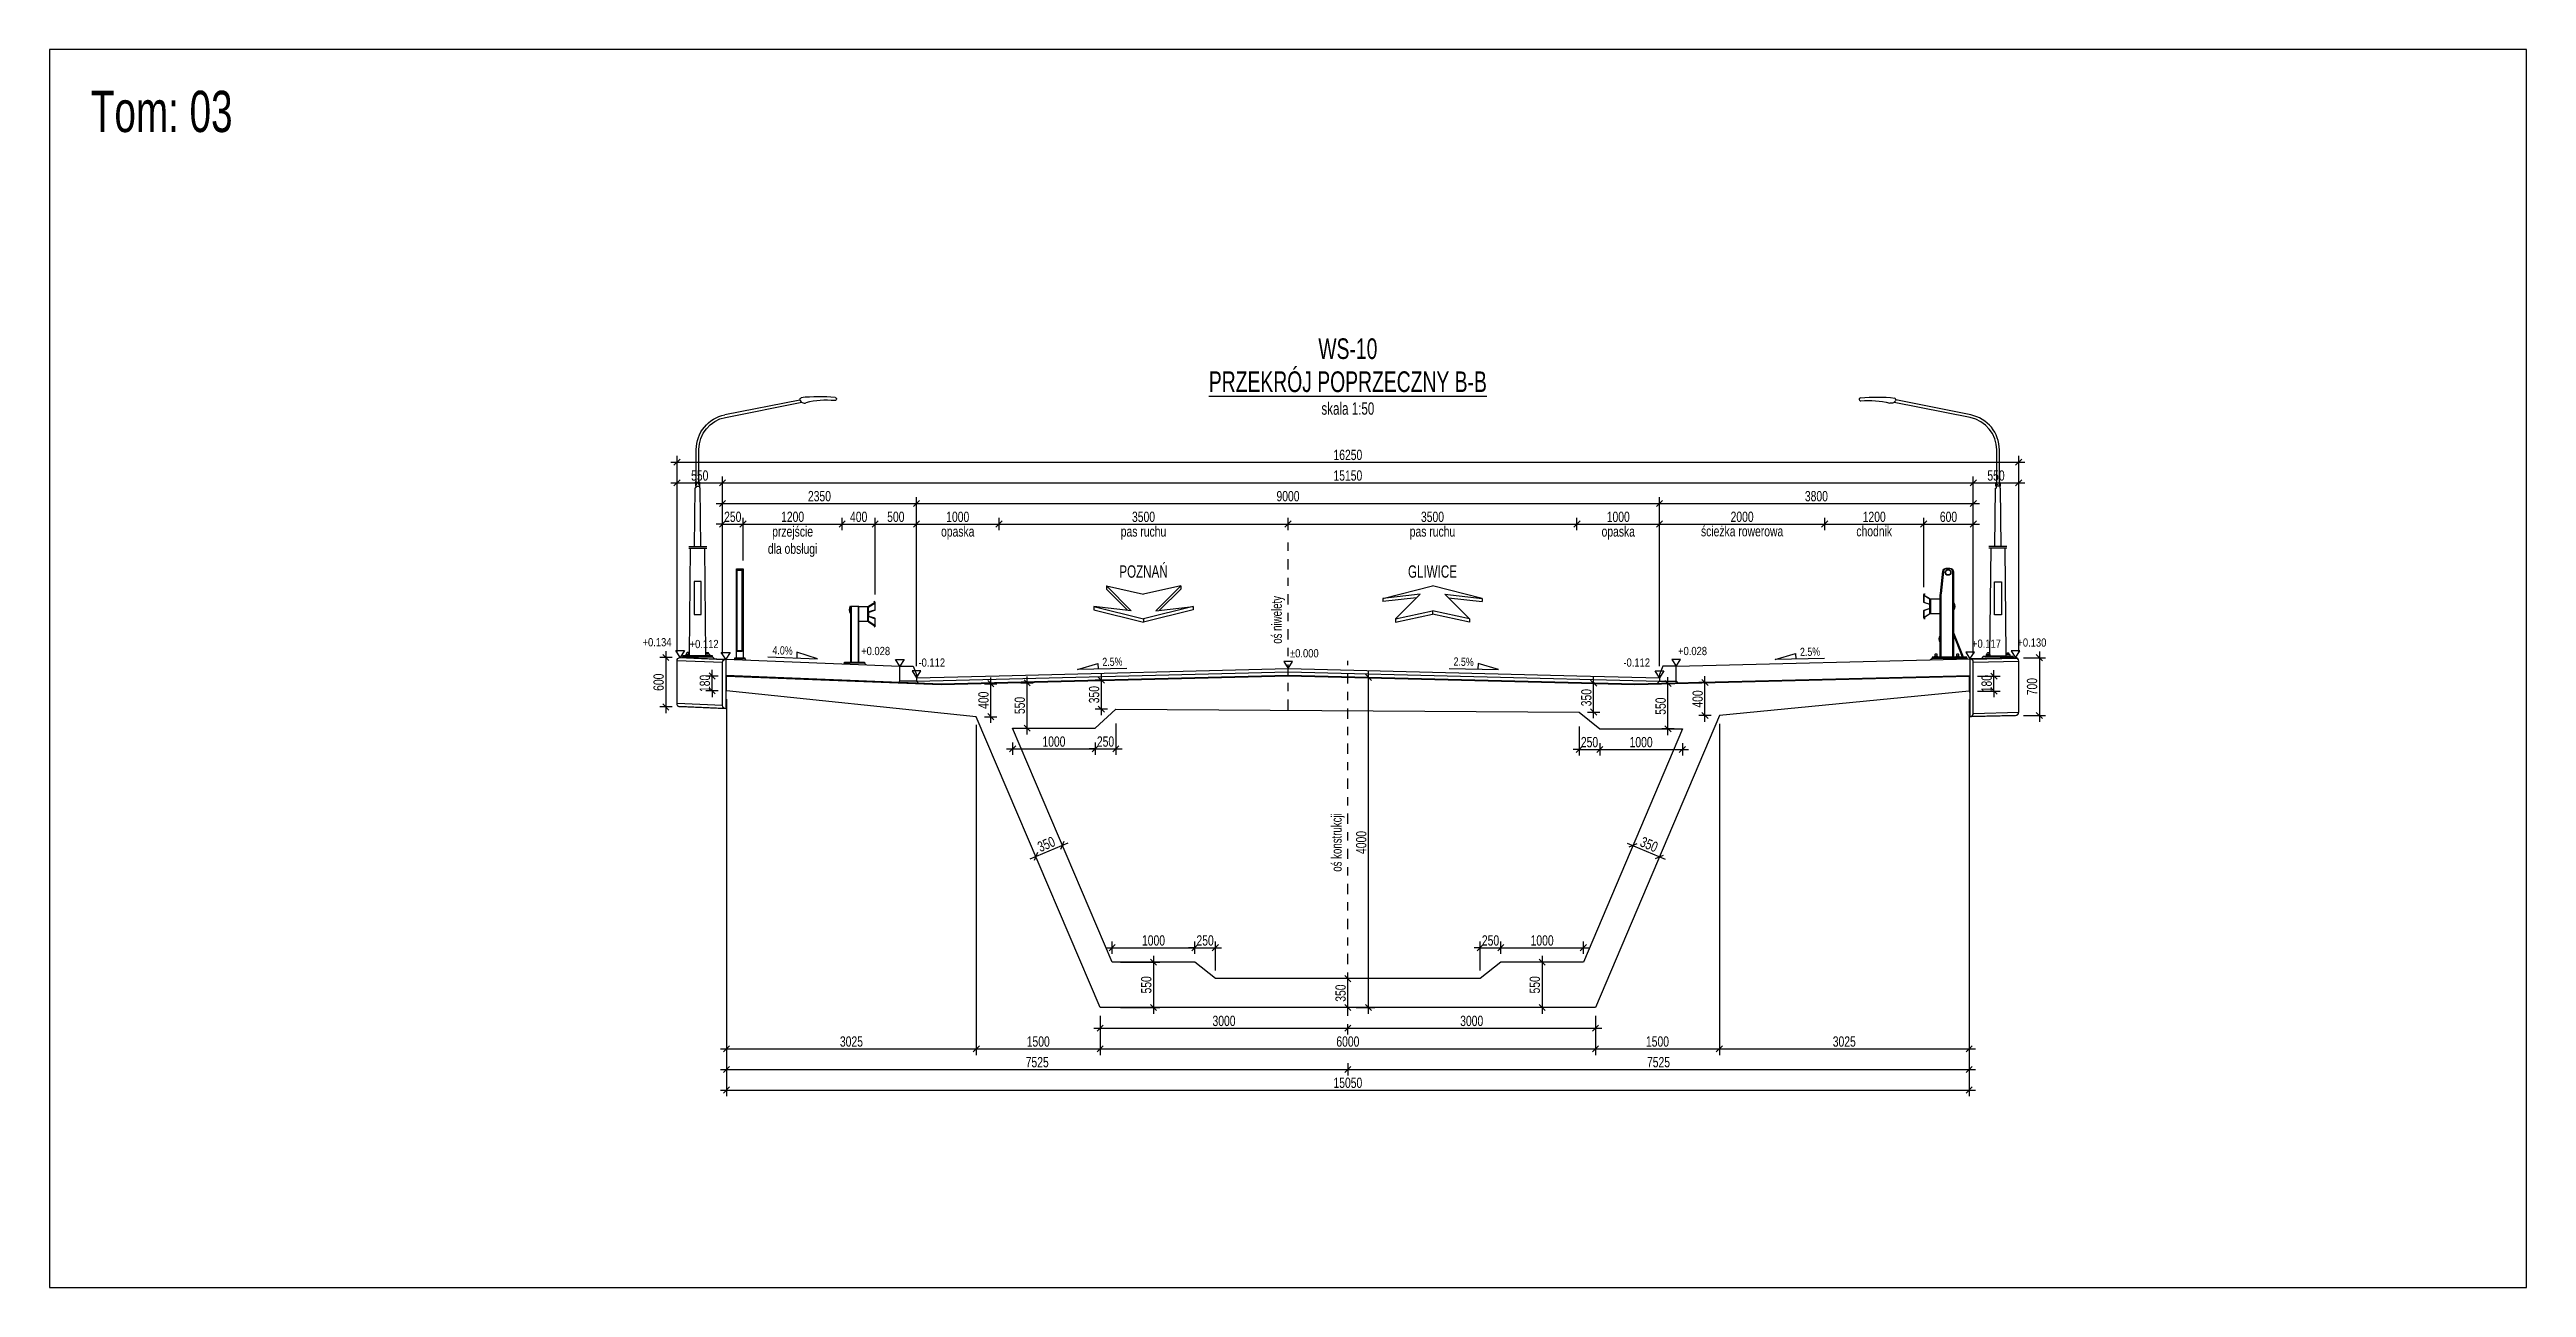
# Model space of a CAD drawing. Header units: metres. Extents: x -15 to 43, y -82 to 57.
# Drawn here: x -15 to 15, y -52.5 to -37.5 of the extents above; entities that cross this region are included whole.
import ezdxf
from ezdxf.enums import TextEntityAlignment as Align

# ---------------------------------------------------------------- set-up
doc = ezdxf.new("R2010")
doc.units = ezdxf.units.M
doc.header["$MEASUREMENT"] = 0
doc.linetypes.add('CENTER', pattern=[2, 1.25, -0.25, 0.25, -0.25])
doc.linetypes.add('HIDDEN', pattern=[0.375, 0.25, -0.125])
for name, color, linetype in [('AII_M_balustrady', 8, 'Continuous'), ('AII_M_bariery', 8, 'Continuous'), ('AII_M_izolacja', 8, 'Continuous'), ('AII_M_konstrukcja beton', 3, 'Continuous'), ('AII_M_krawężnik', 9, 'Continuous'), ('AII_M_nawierzchnia', 9, 'Continuous'), ('AII_M_opis', 1, 'Continuous'), ('AII_M_wymiary', 9, 'Continuous'), ('AII_M_wyposażenie', 8, 'Continuous')]:
    doc.layers.add(name, color=color, linetype=linetype)
doc.layers.add('AII_M_koty wysokościowe', color=1, linetype='Continuous', lineweight=18)
doc.layers.add('AII_M_osie główne', color=9, linetype='CENTER', lineweight=18)
doc.layers.add('AII_M_pomoc', color=30, linetype='Continuous', plot=False)
doc.styles.add('AII_norm.', font='CDMSIMPL.shx', dxfattribs={"width": 0.75, "bigfont": 'CDMBIGPL.shx'})
doc.styles.add('CDMSTYLE', font='CDMSIMPL.shx', dxfattribs={"width": 0.7, "bigfont": 'CDMBIGPL.shx'})
doc.dimstyles.new('A2_M50MM', dxfattribs={"dimscale": 0.05, "dimtxt": 2.5, "dimasz": 1.5, "dimexe": 1.5, "dimexo": 2, "dimgap": 0.5, "dimtad": 1, "dimdec": 0, "dimlfac": 1000, "dimrnd": 5, "dimzin": 9, "dimtxsty": 'AII_norm.', "dimblk": 'OBLIQUE', "dimcen": 2.5, "dimdle": 1.5, "dimclrd": 256, "dimclre": 256, "dimclrt": 1, "dimadec": 1, "dimazin": 2, "dimtfac": 1, "dimtdec": 0, "dimtix": 1, "dimtmove": 1, "dimatfit": 3, "dimfxl": 1, "dimtvp": 1, "dimtfillclr": 256, "dimtolj": 1, "dimtzin": 0, "dimarcsym": 0})

msp = doc.modelspace()

# ---------------------------------------------------------------- texts
at = {"layer": 'AII_M_opis', "lineweight": 25, "style": 'AII_norm.', "width": 0.7}
msp.add_text('oś niwelety', height=0.125, rotation=90, dxfattribs=at).set_placement((-0.075, -44.7))
msp.add_text('oś konstrukcji', height=0.125, rotation=90, dxfattribs=at).set_placement((0.65, -47.1081), align=Align.CENTER)
at = {"layer": 'AII_M_pomoc', "lineweight": 25, "style": 'CDMSTYLE', "width": 0.7}
msp.add_text('Tom: 03', height=0.5, dxfattribs=at).set_placement((-14.5, -38.5))

# ---------------------------------------------------------------- blocks, each defined once
blk = doc.blocks.new('Deska_0.6')
at = {"layer": 'AII_M_wyposażenie', "color": 0, "linetype": 'ByBlock', "lineweight": -2}
blk.add_lwpolyline([(0, 0), (0, -0.6, 0.414214), (0.04, -0.56), (0.04, -0.04, 0.414214)], format="xyb", close=True, dxfattribs=at)
blk = doc.blocks.new('Bariera')
at = {"color": 0, "linetype": 'ByBlock', "lineweight": -2}
for p, q in [((-0.165, 0.685), (-0.165, 0.505)), ((-0.069, 0.685), (-0.165, 0.685)), ((-0.161, 0.505), (-0.161, 0.685)), ((-0.05, 0.685), (-0.069, 0.685)), ((-0.054, 0.505), (-0.054, 0.685)), ((-0.05, 0.683), (-0.05, 0.687)), ((-0.05, 0.503), (-0.05, 0.683)), ((-0.042, 0.687), (-0.042, 0.013)), ((0.042, 0.687), (0.042, 0.013)), ((0.052, 0.689), (0.05, 0.687)), ((-0.165, 0.505), (-0.05, 0.505))]:
    blk.add_line(p, q, dxfattribs=at)
for points in [[(-0.25, 0.454), (-0.25, 0.538, -0.324981), (-0.245, 0.545), (-0.178, 0.566, 0.324981), (-0.173, 0.573), (-0.173, 0.593), (-0.173, 0.613, 0.324981), (-0.178, 0.62), (-0.245, 0.641, -0.324981), (-0.25, 0.648), (-0.25, 0.732, -0.15172), (-0.249, 0.736), (-0.239, 0.75), (-0.237, 0.748), (-0.246, 0.735, 0.15172), (-0.247, 0.731), (-0.247, 0.65, 0.324981), (-0.242, 0.644), (-0.175, 0.622, -0.324981), (-0.17, 0.615), (-0.17, 0.593), (-0.17, 0.571, -0.324981), (-0.175, 0.564), (-0.242, 0.542, 0.324981), (-0.247, 0.536), (-0.247, 0.455, 0.15172), (-0.246, 0.451), (-0.237, 0.438), (-0.239, 0.436), (-0.249, 0.45, -0.15172), (-0.25, 0.454, 0.15172), (-0.249, 0.45)], [(0.052, 0.689, -0.305469), (0.052, 0.605), (0.05, 0.607, 0.3), (0.05, 0.687, 0.425)]]:
    blk.add_lwpolyline(points, format="xyb", dxfattribs=at)
blk.add_lwpolyline([(-0.168, 0.685, -0.252386), (-0.165, 0.679), (-0.165, 0.507, -0.252386), (-0.168, 0.501), (-0.241, 0.453), (-0.244, 0.457), (-0.173, 0.504, 0.252386), (-0.17, 0.509), (-0.17, 0.677, 0.252386), (-0.173, 0.682), (-0.244, 0.729), (-0.241, 0.733)], format="xyb", close=True, dxfattribs=at)
blk.add_lwpolyline([(-0.05, 0.013), (-0.05, 0.687), (0.05, 0.687), (0.05, 0.013)], dxfattribs=at)
blk.add_lwpolyline([(-0.12, 0), (0.12, 0), (0.12, 0.013), (-0.12, 0.013)], close=True, dxfattribs=at)
blk = doc.blocks.new('Balustrada_1.1')
at = {"layer": 'AII_M_balustrady', "color": 0, "linetype": 'ByBlock', "lineweight": -2}
for points in [[(0.04, 0.01), (0.04, 1.09), (-0.04, 1.09), (-0.04, 0.01)], [(-0.04, 1.07), (0.04, 1.07)], [(-0.03, 0.1), (-0.03, 1.07)], [(0.03, 0.1), (0.03, 1.07)]]:
    blk.add_lwpolyline(points, dxfattribs=at)
for points in [[(-0.06, 0), (0.06, 0), (0.06, 0.01), (-0.06, 0.01)], [(-0.03, 0.09), (0.03, 0.09), (0.03, 0.1), (-0.03, 0.1)]]:
    blk.add_lwpolyline(points, close=True, dxfattribs=at)
blk = doc.blocks.new('Latarnia_0.6_4')
at = {"layer": 'AII_M_wyposażenie', "color": 0, "linetype": 'ByBlock', "lineweight": -2, "ltscale": 5, "extrusion": (0, 0, -1)}
for p, q in [((0.003, 2.931), (-0.92, 3.116)), ((0.01, 2.964), (-0.899, 3.145)), ((0.324, 2.153), (0.324, 2.54)), ((0.357, 2.152), (0.357, 2.54)), ((0.315, 2.143), (0.324, 2.153)), ((0.365, 2.143), (0.357, 2.152))]:
    blk.add_line(p, q, dxfattribs=at)
at = {"layer": 'AII_M_wyposażenie', "color": 0, "linetype": 'ByBlock', "lineweight": -2, "ltscale": 5}
for p, q in [((0.303, 1.368), (0.31, 2.077)), ((0.31, 2.077), (0.319, 2.077)), ((0.319, 2.099), (0.319, 2.077)), ((0.362, 2.099), (0.362, 2.077)), ((0.362, 2.077), (0.371, 2.077)), ((0.378, 1.368), (0.371, 2.077)), ((0.24, 0.06), (0.255, 1.348)), ((0.44, 0.06), (0.426, 1.348)), ((0.438, 0.041), (0.242, 0.041))]:
    blk.add_line(p, q, dxfattribs=at)
at = {"layer": 'AII_M_wyposażenie', "color": 0, "linetype": 'ByBlock', "lineweight": -2, "ltscale": 0.2}
for p, q in [((0.445, 1.368), (0.23, 1.368)), ((0.445, 1.348), (0.23, 1.348))]:
    blk.add_line(p, q, dxfattribs=at)
at = {"layer": 'AII_M_wyposażenie', "color": 0, "linetype": 'ByBlock', "lineweight": -2}
for p, q in [((0.245, 0.044), (0.195, 0.044)), ((0.195, 0.041), (0.195, 0.044)), ((0.197, 0.061), (0.197, 0.044)), ((0.197, 0.061), (0.243, 0.06)), ((0.213, 0.081), (0.208, 0.076)), ((0.208, 0.06), (0.208, 0.076)), ((0.227, 0.081), (0.213, 0.081)), ((0.232, 0.076), (0.227, 0.081)), ((0.232, 0.06), (0.232, 0.076)), ((0.243, 0.044), (0.243, 0.06)), ((0.245, 0.041), (0.245, 0.044)), ((0.435, 0.041), (0.435, 0.044)), ((0.435, 0.044), (0.485, 0.044)), ((0.483, 0.061), (0.437, 0.06)), ((0.437, 0.044), (0.437, 0.06)), ((0.448, 0.076), (0.453, 0.081)), ((0.448, 0.06), (0.448, 0.076)), ((0.453, 0.081), (0.467, 0.081)), ((0.467, 0.081), (0.472, 0.076)), ((0.472, 0.06), (0.472, 0.076)), ((0.483, 0.061), (0.483, 0.044)), ((0.485, 0.041), (0.485, 0.044))]:
    blk.add_line(p, q, dxfattribs=at)
blk.add_lwpolyline([(0, -0.6), (0.55, -0.578, 0.414214), (0.59, -0.538), (0.59, -0.018, 0.414214), (0.55, 0.022), (0, 0)], format="xyb", dxfattribs=at)
for points in [[(0.02, -0.005), (0.57, 0.017)], [(0.16, 0.031), (0.135, 0.005)], [(0.52, 0.031), (0.53, 0.021)], [(0.04, -0.04), (0.59, -0.018)], [(0.02, -0.595), (0.57, -0.573)]]:
    blk.add_lwpolyline(points, dxfattribs=at)
blk.add_lwpolyline([(0.16, 0.041), (0.52, 0.041), (0.52, 0.031), (0.16, 0.031)], close=True, dxfattribs=at)
at = {"layer": 'AII_M_wyposażenie', "color": 0, "linetype": 'ByBlock', "lineweight": -2, "elevation": 0}
blk.add_lwpolyline([(0.04, -0.56), (0.59, -0.538)], dxfattribs=at)
at = {"layer": 'AII_M_wyposażenie', "color": 0, "linetype": 'ByBlock', "lineweight": -2, "ltscale": 5}
for centre in [(0.324, 2.121), (0.356, 2.121)]:
    blk.add_circle(centre, 0.00534, dxfattribs=at)
for centre, radius, start, end in [((-1.324, 3.153), 0.0185, 95.8276, 277.0544), ((-0.918, 3.151), 0.0193, 343.5823, 72.9825), ((-0.075, 2.54), 0.399, 0, 78.6901), ((-0.075, 2.54), 0.432, 0, 78.6901)]:
    blk.add_arc(centre, radius, start, end, dxfattribs=at)
at = {"layer": 'AII_M_wyposażenie', "color": 0, "linetype": 'ByBlock', "lineweight": -2, "ltscale": 5, "extrusion": (0, 0, -1)}
for centre, radius, start, end in [((1.128, 1.218), 1.963, 84.2073, 96.3257), ((1.221, 2.139), 1, 84.2065, 104.45), ((0.953, 3.161), 0.0567, 196.5854, 288.7065)]:
    blk.add_arc(centre, radius, start, end, dxfattribs=at)
at = {"layer": 'AII_M_wyposażenie', "color": 0, "linetype": 'ByBlock', "lineweight": -2, "ltscale": 5}
for points in [[(0.315, 2.143), (0.365, 2.143), (0.365, 2.099), (0.315, 2.099)], [(0.297, 0.941), (0.382, 0.941), (0.382, 0.541), (0.297, 0.541)]]:
    blk.add_3dface(points, dxfattribs=at)
blk = doc.blocks.new('Deska_0.7')
at = {"layer": 'AII_M_wyposażenie', "color": 0, "linetype": 'ByBlock', "lineweight": -2}
blk.add_lwpolyline([(0, 0), (0, -0.7, 0.414214), (0.04, -0.66), (0.04, -0.04, 0.414214)], format="xyb", close=True, dxfattribs=at)
blk = doc.blocks.new('Barieroporęcz_1.1')
at = {"layer": 'AII_M_bariery', "color": 0, "linetype": 'ByBlock', "lineweight": -2}
for p, q in [((-0.23, 0.537), (-0.23, 0.717)), ((-0.23, 0.717), (-0.11, 0.717)), ((-0.11, 0.717), (-0.11, 0.537)), ((0.052, 0.669), (0.05, 0.667)), ((-0.11, 0.537), (-0.23, 0.537)), ((0.17, 0.013), (0.05, 0.313)), ((-0.17, 0.013), (-0.15, 0.013)), ((-0.112, 0.275), (-0.11, 0.273)), ((0.161, 0.013), (0.05, 0.291)), ((0.09, 0.013), (0.11, 0.013))]:
    blk.add_line(p, q, dxfattribs=at)
for points in [[(-0.11, 0.013), (-0.11, 0.751, -0.028091), (-0.108, 0.785), (-0.08, 1.053, -0.371293), (-0.037, 1.09), (0.007, 1.09, -0.414214), (0.05, 1.047), (0.05, 0.013)], [(0.042, 0.013), (0.042, 1.047, 0.414214), (0.007, 1.082), (-0.037, 1.082, 0.361555), (-0.071, 1.053), (-0.072, 1.052), (-0.1, 0.785, 0.028091), (-0.102, 0.751), (-0.102, 0.013)], [(-0.31, 0.491), (-0.31, 0.517), (-0.31, 0.573, -0.324981), (-0.305, 0.58), (-0.268, 0.592), (-0.243, 0.6, 0.324981), (-0.238, 0.607), (-0.238, 0.627), (-0.238, 0.647, 0.324981), (-0.243, 0.653), (-0.274, 0.663), (-0.305, 0.673, -0.324981), (-0.31, 0.68), (-0.31, 0.704), (-0.31, 0.762, -0.15172), (-0.309, 0.766), (-0.299, 0.78), (-0.297, 0.778), (-0.306, 0.765, 0.15172), (-0.307, 0.761), (-0.307, 0.704), (-0.307, 0.682, 0.324981), (-0.302, 0.676), (-0.274, 0.666), (-0.24, 0.655, -0.324981), (-0.235, 0.649), (-0.235, 0.627), (-0.235, 0.605, -0.324981), (-0.24, 0.598), (-0.268, 0.589), (-0.302, 0.578, 0.324981), (-0.307, 0.571), (-0.307, 0.517), (-0.307, 0.492, 0.15172), (-0.306, 0.488), (-0.297, 0.475), (-0.299, 0.473), (-0.309, 0.487, -0.15172), (-0.31, 0.491, 0.15172), (-0.309, 0.487)], [(0.052, 0.669, -0.305469), (0.052, 0.584), (0.05, 0.587, 0.3), (0.05, 0.667)], [(-0.112, 0.275, 0.305469), (-0.112, 0.191), (-0.11, 0.193, -0.3), (-0.11, 0.273, -0.425)]]:
    blk.add_lwpolyline(points, format="xyb", dxfattribs=at)
blk.add_lwpolyline([(-0.259, 0.526), (-0.238, 0.539, 0.252386), (-0.235, 0.545), (-0.235, 0.602), (-0.235, 0.708, 0.252386), (-0.238, 0.714), (-0.265, 0.732), (-0.304, 0.757), (-0.301, 0.761), (-0.265, 0.738), (-0.233, 0.717, -0.252386), (-0.23, 0.711), (-0.23, 0.602), (-0.23, 0.542, -0.252386), (-0.233, 0.537), (-0.259, 0.52), (-0.301, 0.492), (-0.304, 0.496)], format="xyb", close=True, dxfattribs=at)
for points in [[(-0.21, 0.013), (-0.21, 0), (0.21, 0), (0.21, 0.013)], [(-0.146, 0.013), (-0.174, 0.013), (-0.174, 0.024), (-0.146, 0.024)], [(-0.17, 0.024), (-0.17, 0.05), (-0.167, 0.053), (-0.153, 0.053), (-0.15, 0.05), (-0.15, 0.024)], [(0.114, 0.013), (0.086, 0.013), (0.086, 0.024), (0.114, 0.024)], [(0.09, 0.024), (0.09, 0.05), (0.093, 0.053), (0.107, 0.053), (0.11, 0.05), (0.11, 0.024)]]:
    blk.add_lwpolyline(points, close=True, dxfattribs=at)
for radius in [0.035, 0.03]:
    blk.add_circle((-0.015, 1.039), radius, dxfattribs=at)
blk = doc.blocks.new('Latarnia_0.7_2.5')
at = {"layer": 'AII_M_wyposażenie', "color": 0, "linetype": 'ByBlock', "lineweight": -2, "ltscale": 5, "extrusion": (0, 0, -1)}
for p, q in [((0.003, 2.923), (-0.92, 3.108)), ((0.01, 2.956), (-0.899, 3.137)), ((0.324, 2.146), (0.324, 2.532)), ((0.357, 2.144), (0.357, 2.532)), ((0.315, 2.135), (0.324, 2.146)), ((0.365, 2.135), (0.357, 2.144))]:
    blk.add_line(p, q, dxfattribs=at)
at = {"layer": 'AII_M_wyposażenie', "color": 0, "linetype": 'ByBlock', "lineweight": -2, "ltscale": 5}
for p, q in [((0.303, 1.36), (0.31, 2.069)), ((0.31, 2.069), (0.319, 2.069)), ((0.319, 2.091), (0.319, 2.069)), ((0.362, 2.091), (0.362, 2.069)), ((0.362, 2.069), (0.371, 2.069)), ((0.378, 1.36), (0.371, 2.069)), ((0.24, 0.053), (0.255, 1.34)), ((0.44, 0.053), (0.426, 1.34)), ((0.438, 0.033), (0.242, 0.033))]:
    blk.add_line(p, q, dxfattribs=at)
at = {"layer": 'AII_M_wyposażenie', "color": 0, "linetype": 'ByBlock', "lineweight": -2, "ltscale": 0.2}
for p, q in [((0.445, 1.36), (0.23, 1.36)), ((0.445, 1.34), (0.23, 1.34))]:
    blk.add_line(p, q, dxfattribs=at)
at = {"layer": 'AII_M_wyposażenie', "color": 0, "linetype": 'ByBlock', "lineweight": -2}
for p, q in [((0.245, 0.036), (0.195, 0.036)), ((0.195, 0.033), (0.195, 0.036)), ((0.197, 0.053), (0.197, 0.036)), ((0.197, 0.053), (0.243, 0.053)), ((0.213, 0.073), (0.208, 0.068)), ((0.208, 0.053), (0.208, 0.068)), ((0.227, 0.073), (0.213, 0.073)), ((0.232, 0.068), (0.227, 0.073)), ((0.232, 0.053), (0.232, 0.068)), ((0.243, 0.036), (0.243, 0.053)), ((0.245, 0.033), (0.245, 0.036)), ((0.435, 0.033), (0.435, 0.036)), ((0.435, 0.036), (0.485, 0.036)), ((0.437, 0.036), (0.437, 0.053)), ((0.483, 0.053), (0.437, 0.053)), ((0.448, 0.068), (0.453, 0.073)), ((0.448, 0.053), (0.448, 0.068)), ((0.453, 0.073), (0.467, 0.073)), ((0.467, 0.073), (0.472, 0.068)), ((0.472, 0.053), (0.472, 0.068)), ((0.483, 0.053), (0.483, 0.036)), ((0.485, 0.033), (0.485, 0.036))]:
    blk.add_line(p, q, dxfattribs=at)
blk.add_lwpolyline([(0, -0.7), (0.55, -0.686, 0.414214), (0.59, -0.646), (0.59, -0.026, 0.414214), (0.55, 0.014), (0, 0)], format="xyb", dxfattribs=at)
for points in [[(0.02, -0.005), (0.57, 0.008)], [(0.16, 0.023), (0.141, 0.004)], [(0.52, 0.023), (0.53, 0.013)], [(0.04, -0.04), (0.59, -0.026)], [(0.02, -0.695), (0.57, -0.681)]]:
    blk.add_lwpolyline(points, dxfattribs=at)
blk.add_lwpolyline([(0.16, 0.033), (0.52, 0.033), (0.52, 0.023), (0.16, 0.023)], close=True, dxfattribs=at)
at = {"layer": 'AII_M_wyposażenie', "color": 0, "linetype": 'ByBlock', "lineweight": -2, "elevation": 0}
blk.add_lwpolyline([(0.04, -0.66), (0.59, -0.646)], dxfattribs=at)
at = {"layer": 'AII_M_wyposażenie', "color": 0, "linetype": 'ByBlock', "lineweight": -2, "ltscale": 5}
for centre in [(0.324, 2.113), (0.356, 2.113)]:
    blk.add_circle(centre, 0.00534, dxfattribs=at)
for centre, radius, start, end in [((-1.324, 3.145), 0.0185, 95.8276, 277.0544), ((-0.918, 3.143), 0.0193, 343.5823, 72.9825), ((-0.075, 2.532), 0.399, 0, 78.6901), ((-0.075, 2.532), 0.432, 0, 78.6901)]:
    blk.add_arc(centre, radius, start, end, dxfattribs=at)
at = {"layer": 'AII_M_wyposażenie', "color": 0, "linetype": 'ByBlock', "lineweight": -2, "ltscale": 5, "extrusion": (0, 0, -1)}
for centre, radius, start, end in [((1.128, 1.21), 1.963, 84.2073, 96.3257), ((1.221, 2.131), 1, 84.2065, 104.45), ((0.953, 3.153), 0.0567, 196.5854, 288.7065)]:
    blk.add_arc(centre, radius, start, end, dxfattribs=at)
at = {"layer": 'AII_M_wyposażenie', "color": 0, "linetype": 'ByBlock', "lineweight": -2, "ltscale": 5}
for points in [[(0.315, 2.135), (0.365, 2.135), (0.365, 2.091), (0.315, 2.091)], [(0.297, 0.933), (0.382, 0.933), (0.382, 0.533), (0.297, 0.533)]]:
    blk.add_3dface(points, dxfattribs=at)
blk = doc.blocks.new('_OBLIQUE')
at = {"color": 0, "linetype": 'ByBlock'}
blk.add_line((-0.5, -0.5), (0.5, 0.5), dxfattribs=at)
blk = doc.blocks.new('*D8390')
at = {"layer": 'AII_M_wymiary', "lineweight": -2, "transparency": 16777216}
for p, q in [((-7.46, -44.8661), (-7.61, -44.8661)), ((-7.535, -44.7911), (-7.535, -45.5411)), ((-7.46, -45.4661), (-7.61, -45.4661))]:
    blk.add_line(p, q, dxfattribs=at)
at = {"layer": 'Defpoints', "color": 0, "lineweight": 25, "transparency": 16777216}
for p in [(-7.36, -44.8661), (-7.535, -45.4661), (-7.36, -45.4661)]:
    blk.add_point(p, dxfattribs=at)
at = {"layer": 'AII_M_wymiary', "lineweight": -2, "transparency": 16777216, "xscale": 0.07500000000000001, "yscale": 0.07500000000000001, "zscale": 0.07500000000000001}
for p, rotation in [((-7.535, -44.8661), 90), ((-7.535, -45.4661), 270)]:
    blk.add_blockref('_OBLIQUE', p, dxfattribs=dict(at, rotation=rotation))
at = {"layer": 'AII_M_wymiary', "color": 1, "lineweight": 25, "transparency": 16777216, "insert": (-7.6225, -45.1661), "char_height": 0.125, "attachment_point": 5, "rotation": 90, "style": 'AII_norm.'}
blk.add_mtext('\\A1;600', dxfattribs=at)
blk = doc.blocks.new('*D8391')
at = {"layer": 'AII_M_wymiary', "lineweight": -2, "transparency": 16777216}
for p, q in [((8.91, -44.86975), (9.175, -44.86975)), ((9.1, -44.79475), (9.1, -45.64475)), ((8.91, -45.56975), (9.175, -45.56975))]:
    blk.add_line(p, q, dxfattribs=at)
at = {"layer": 'Defpoints', "color": 0, "lineweight": 25, "transparency": 16777216}
for p in [(8.81, -44.86975), (8.81, -45.56975), (9.1, -45.56975)]:
    blk.add_point(p, dxfattribs=at)
at = {"layer": 'AII_M_wymiary', "lineweight": -2, "transparency": 16777216, "xscale": 0.07500000000000001, "yscale": 0.07500000000000001, "zscale": 0.07500000000000001}
for p, rotation in [((9.1, -44.86975), 90), ((9.1, -45.56975), 270)]:
    blk.add_blockref('_OBLIQUE', p, dxfattribs=dict(at, rotation=rotation))
at = {"layer": 'AII_M_wymiary', "color": 1, "lineweight": 25, "transparency": 16777216, "insert": (9.0125, -45.21975), "char_height": 0.125, "attachment_point": 5, "rotation": 90, "style": 'AII_norm.'}
blk.add_mtext('\\A1;700', dxfattribs=at)
blk = doc.blocks.new('Kierunek_od')
at = {"layer": 'AII_M_opis', "color": 0}
for p, q in [((-0.45, 0), (0, -0.1)), ((-0.45, 0), (-0.15, -0.3)), ((-0.45, 0), (-0.45, -0.04)), ((0.45, 0), (0, -0.1)), ((0.45, 0), (0.15, -0.3)), ((0.45, 0), (0.45, -0.04)), ((-0.15, -0.3), (-0.6, -0.25)), ((-0.6, -0.25), (0, -0.4)), ((-0.6, -0.25), (-0.6, -0.29)), ((-0.6, -0.29), (0, -0.44)), ((-0.45, -0.04), (-0.195, -0.295)), ((0.6, -0.25), (0, -0.4)), ((0.6, -0.29), (0, -0.44)), ((0.15, -0.3), (0.6, -0.25)), ((0.45, -0.04), (0.195, -0.295)), ((0.6, -0.25), (0.6, -0.29)), ((0, -0.4), (0, -0.44))]:
    blk.add_line(p, q, dxfattribs=at)
at = {"layer": 'AII_M_opis', "color": 2, "style": 'AII_norm.', "width": 0.7, "flags": 4}
blk.add_attdef('KIERUNEK', text='', height=0.15, dxfattribs=at).set_placement((0, 0.175), align=Align.MIDDLE_CENTER)
blk = doc.blocks.new('Kierunek_do')
at = {"layer": 'AII_M_opis', "color": 0}
for p, q in [((-0.6, -0.15), (0, 0)), ((0.6, -0.15), (0, 0)), ((-0.15, -0.1), (-0.6, -0.15)), ((-0.195, -0.145), (-0.6, -0.19)), ((-0.6, -0.15), (-0.6, -0.19)), ((-0.45, -0.4), (-0.15, -0.1)), ((0.45, -0.4), (0, -0.3)), ((0, -0.3), (0, -0.34)), ((0.45, -0.4), (0.15, -0.1)), ((0.15, -0.1), (0.6, -0.15)), ((0.195, -0.145), (0.6, -0.19)), ((0.6, -0.15), (0.6, -0.19)), ((-0.45, -0.4), (0, -0.3)), ((-0.45, -0.44), (0, -0.34)), ((-0.45, -0.4), (-0.45, -0.44)), ((0.45, -0.44), (0, -0.34)), ((0.45, -0.4), (0.45, -0.44))]:
    blk.add_line(p, q, dxfattribs=at)
at = {"layer": 'AII_M_opis', "color": 2, "lineweight": 25, "style": 'AII_norm.', "width": 0.7, "flags": 4}
blk.add_attdef('KIERUNEK', text='', height=0.15, rotation=360, dxfattribs=at).set_placement((0, 0.175), align=Align.MIDDLE_CENTER)
blk = doc.blocks.new('Spadek')
at = {"layer": 'AII_M_wymiary', "color": 0}
blk.add_lwpolyline([(-0.3, 0), (0.3, 0), (0.05, 0.07), (0.05, 0.07), (0.05, 0)], dxfattribs=at)
at = {"layer": 'AII_M_wymiary', "color": 1, "style": 'CDMSTYLE', "width": 0.8}
blk.add_attdef('SP', text='', height=0.1, rotation=360, dxfattribs=at).set_placement((-0.125, 0.035), align=Align.CENTER)
blk = doc.blocks.new('*D8392')
at = {"layer": 'AII_M_wymiary', "lineweight": -2, "transparency": 16777216}
for p, q in [((-4.5, -44.972), (-4.5, -43.175)), ((-3.5, -43.325), (-3.5, -43.175)), ((-4.575, -43.25), (-3.425, -43.25))]:
    blk.add_line(p, q, dxfattribs=at)
at = {"layer": 'Defpoints', "color": 0, "lineweight": 25, "transparency": 16777216}
for p in [(-3.5, -43.25), (-3.5, -43.425), (-4.5, -45.072)]:
    blk.add_point(p, dxfattribs=at)
at = {"layer": 'AII_M_wymiary', "lineweight": -2, "transparency": 16777216, "xscale": 0.07500000000000001, "yscale": 0.07500000000000001, "zscale": 0.07500000000000001, "rotation": 180}
blk.add_blockref('_OBLIQUE', (-4.5, -43.25), dxfattribs=at)
at = {"layer": 'AII_M_wymiary', "lineweight": -2, "transparency": 16777216, "xscale": 0.07500000000000001, "yscale": 0.07500000000000001, "zscale": 0.07500000000000001}
blk.add_blockref('_OBLIQUE', (-3.5, -43.25), dxfattribs=at)
at = {"layer": 'AII_M_wymiary', "color": 1, "lineweight": 25, "transparency": 16777216, "char_height": 0.125, "attachment_point": 5, "style": 'AII_norm.'}
for s, insert in [('\\A1;1000', (-4, -43.163)), ('\\A1;opaska', (-4, -43.358))]:
    blk.add_mtext(s, dxfattribs=dict(at, insert=insert))
blk = doc.blocks.new('*D8393')
at = {"layer": 'AII_M_wymiary', "lineweight": -2, "transparency": 16777216}
for p, q in [((-3.5, -43.325), (-3.5, -43.175)), ((0, -43.325), (0, -43.175)), ((-3.575, -43.25), (0.075, -43.25))]:
    blk.add_line(p, q, dxfattribs=at)
at = {"layer": 'Defpoints', "color": 0, "lineweight": 25, "transparency": 16777216}
for p in [(-3.5, -43.425), (0, -43.25), (0, -43.425)]:
    blk.add_point(p, dxfattribs=at)
at = {"layer": 'AII_M_wymiary', "lineweight": -2, "transparency": 16777216, "xscale": 0.07500000000000001, "yscale": 0.07500000000000001, "zscale": 0.07500000000000001, "rotation": 180}
blk.add_blockref('_OBLIQUE', (-3.5, -43.25), dxfattribs=at)
at = {"layer": 'AII_M_wymiary', "lineweight": -2, "transparency": 16777216, "xscale": 0.07500000000000001, "yscale": 0.07500000000000001, "zscale": 0.07500000000000001}
blk.add_blockref('_OBLIQUE', (0, -43.25), dxfattribs=at)
at = {"layer": 'AII_M_wymiary', "color": 1, "lineweight": 25, "transparency": 16777216, "char_height": 0.125, "attachment_point": 5, "style": 'AII_norm.'}
for s, insert in [('\\A1;3500', (-1.75, -43.163)), ('\\A1;pas ruchu', (-1.75, -43.358))]:
    blk.add_mtext(s, dxfattribs=dict(at, insert=insert))
blk = doc.blocks.new('*D8394')
at = {"layer": 'AII_M_wymiary', "lineweight": -2, "transparency": 16777216}
for p, q in [((0, -43.325), (0, -43.175)), ((3.5, -43.325), (3.5, -43.175)), ((-0.075, -43.25), (3.575, -43.25))]:
    blk.add_line(p, q, dxfattribs=at)
at = {"layer": 'Defpoints', "color": 0, "lineweight": 25, "transparency": 16777216}
for p in [(0, -43.425), (3.5, -43.25), (3.5, -43.425)]:
    blk.add_point(p, dxfattribs=at)
at = {"layer": 'AII_M_wymiary', "lineweight": -2, "transparency": 16777216, "xscale": 0.07500000000000001, "yscale": 0.07500000000000001, "zscale": 0.07500000000000001, "rotation": 180}
blk.add_blockref('_OBLIQUE', (0, -43.25), dxfattribs=at)
at = {"layer": 'AII_M_wymiary', "lineweight": -2, "transparency": 16777216, "xscale": 0.07500000000000001, "yscale": 0.07500000000000001, "zscale": 0.07500000000000001}
blk.add_blockref('_OBLIQUE', (3.5, -43.25), dxfattribs=at)
at = {"layer": 'AII_M_wymiary', "color": 1, "lineweight": 25, "transparency": 16777216, "char_height": 0.125, "attachment_point": 5, "style": 'AII_norm.'}
for s, insert in [('\\A1;3500', (1.75, -43.163)), ('\\A1;pas ruchu', (1.75, -43.358))]:
    blk.add_mtext(s, dxfattribs=dict(at, insert=insert))
blk = doc.blocks.new('*D8395')
at = {"layer": 'AII_M_wymiary', "lineweight": -2, "transparency": 16777216}
for p, q in [((3.5, -43.325), (3.5, -43.175)), ((4.5, -44.972), (4.5, -43.175)), ((3.425, -43.25), (4.575, -43.25))]:
    blk.add_line(p, q, dxfattribs=at)
at = {"layer": 'Defpoints', "color": 0, "lineweight": 25, "transparency": 16777216}
for p in [(3.5, -43.425), (4.5, -43.25), (4.5, -45.072)]:
    blk.add_point(p, dxfattribs=at)
at = {"layer": 'AII_M_wymiary', "lineweight": -2, "transparency": 16777216, "xscale": 0.07500000000000001, "yscale": 0.07500000000000001, "zscale": 0.07500000000000001, "rotation": 180}
blk.add_blockref('_OBLIQUE', (3.5, -43.25), dxfattribs=at)
at = {"layer": 'AII_M_wymiary', "lineweight": -2, "transparency": 16777216, "xscale": 0.07500000000000001, "yscale": 0.07500000000000001, "zscale": 0.07500000000000001}
blk.add_blockref('_OBLIQUE', (4.5, -43.25), dxfattribs=at)
at = {"layer": 'AII_M_wymiary', "color": 1, "lineweight": 25, "transparency": 16777216, "char_height": 0.125, "attachment_point": 5, "style": 'AII_norm.'}
for s, insert in [('\\A1;1000', (4, -43.163)), ('\\A1;opaska', (4, -43.358))]:
    blk.add_mtext(s, dxfattribs=dict(at, insert=insert))
blk = doc.blocks.new('*D8396')
at = {"layer": 'AII_M_wymiary', "lineweight": -2, "transparency": 16777216}
for p, q in [((-5, -44.104), (-5, -43.175)), ((-4.5, -44.972), (-4.5, -43.175)), ((-5.075, -43.25), (-4.425, -43.25))]:
    blk.add_line(p, q, dxfattribs=at)
at = {"layer": 'Defpoints', "color": 0, "lineweight": 25, "transparency": 16777216}
for p in [(-4.5, -43.25), (-5, -44.204), (-4.5, -45.072)]:
    blk.add_point(p, dxfattribs=at)
at = {"layer": 'AII_M_wymiary', "lineweight": -2, "transparency": 16777216, "xscale": 0.07500000000000001, "yscale": 0.07500000000000001, "zscale": 0.07500000000000001, "rotation": 180}
blk.add_blockref('_OBLIQUE', (-5, -43.25), dxfattribs=at)
at = {"layer": 'AII_M_wymiary', "lineweight": -2, "transparency": 16777216, "xscale": 0.07500000000000001, "yscale": 0.07500000000000001, "zscale": 0.07500000000000001}
blk.add_blockref('_OBLIQUE', (-4.5, -43.25), dxfattribs=at)
at = {"layer": 'AII_M_wymiary', "color": 1, "lineweight": 25, "transparency": 16777216, "insert": (-4.75, -43.163), "char_height": 0.125, "attachment_point": 5, "style": 'AII_norm.'}
blk.add_mtext('\\A1;500', dxfattribs=at)
blk = doc.blocks.new('*D8397')
at = {"layer": 'AII_M_wymiary', "lineweight": -2, "transparency": 16777216}
for p, q in [((-5.4, -43.325), (-5.4, -43.175)), ((-5, -44.104), (-5, -43.175)), ((-5.475, -43.25), (-4.925, -43.25))]:
    blk.add_line(p, q, dxfattribs=at)
at = {"layer": 'Defpoints', "color": 0, "lineweight": 25, "transparency": 16777216}
for p in [(-5.4, -43.425), (-5, -43.25), (-5, -44.204)]:
    blk.add_point(p, dxfattribs=at)
at = {"layer": 'AII_M_wymiary', "lineweight": -2, "transparency": 16777216, "xscale": 0.07500000000000001, "yscale": 0.07500000000000001, "zscale": 0.07500000000000001, "rotation": 180}
blk.add_blockref('_OBLIQUE', (-5.4, -43.25), dxfattribs=at)
at = {"layer": 'AII_M_wymiary', "lineweight": -2, "transparency": 16777216, "xscale": 0.07500000000000001, "yscale": 0.07500000000000001, "zscale": 0.07500000000000001}
blk.add_blockref('_OBLIQUE', (-5, -43.25), dxfattribs=at)
at = {"layer": 'AII_M_wymiary', "color": 1, "lineweight": 25, "transparency": 16777216, "insert": (-5.2, -43.163), "char_height": 0.125, "attachment_point": 5, "style": 'AII_norm.'}
blk.add_mtext('\\A1;400', dxfattribs=at)
blk = doc.blocks.new('*D8398')
at = {"layer": 'AII_M_wymiary', "lineweight": -2, "transparency": 16777216}
for p, q in [((-6.6, -43.6925), (-6.6, -43.175)), ((-5.4, -43.325), (-5.4, -43.175)), ((-6.675, -43.25), (-5.325, -43.25))]:
    blk.add_line(p, q, dxfattribs=at)
at = {"layer": 'Defpoints', "color": 0, "lineweight": 25, "transparency": 16777216}
for p in [(-5.4, -43.25), (-5.4, -43.425), (-6.6, -43.7925)]:
    blk.add_point(p, dxfattribs=at)
at = {"layer": 'AII_M_wymiary', "lineweight": -2, "transparency": 16777216, "xscale": 0.07500000000000001, "yscale": 0.07500000000000001, "zscale": 0.07500000000000001, "rotation": 180}
blk.add_blockref('_OBLIQUE', (-6.6, -43.25), dxfattribs=at)
at = {"layer": 'AII_M_wymiary', "lineweight": -2, "transparency": 16777216, "xscale": 0.07500000000000001, "yscale": 0.07500000000000001, "zscale": 0.07500000000000001}
blk.add_blockref('_OBLIQUE', (-5.4, -43.25), dxfattribs=at)
at = {"layer": 'AII_M_wymiary', "color": 1, "lineweight": 25, "transparency": 16777216, "char_height": 0.125, "attachment_point": 5, "style": 'AII_norm.'}
for s, insert in [('\\A1;1200', (-6, -43.1625)), ('\\A1;przejście\\Pdla obsługi', (-6, -43.4625))]:
    blk.add_mtext(s, dxfattribs=dict(at, insert=insert))
blk = doc.blocks.new('*D8399')
at = {"layer": 'AII_M_wymiary', "lineweight": -2, "transparency": 16777216}
for p, q in [((-6.85, -44.8281), (-6.85, -43.175)), ((-6.6, -43.6925), (-6.6, -43.175)), ((-6.85, -43.25), (-6.925, -43.25)), ((-6.85, -43.25), (-6.6, -43.25)), ((-6.6, -43.25), (-6.525, -43.25))]:
    blk.add_line(p, q, dxfattribs=at)
at = {"layer": 'Defpoints', "color": 0, "lineweight": 25, "transparency": 16777216}
for p in [(-6.6, -43.25), (-6.6, -43.7925), (-6.85, -44.9281)]:
    blk.add_point(p, dxfattribs=at)
at = {"layer": 'AII_M_wymiary', "lineweight": -2, "transparency": 16777216, "xscale": 0.07500000000000001, "yscale": 0.07500000000000001, "zscale": 0.07500000000000001}
blk.add_blockref('_OBLIQUE', (-6.85, -43.25), dxfattribs=at)
at = {"layer": 'AII_M_wymiary', "lineweight": -2, "transparency": 16777216, "xscale": 0.07500000000000001, "yscale": 0.07500000000000001, "zscale": 0.07500000000000001, "rotation": 180}
blk.add_blockref('_OBLIQUE', (-6.6, -43.25), dxfattribs=at)
at = {"layer": 'AII_M_wymiary', "color": 1, "lineweight": 25, "transparency": 16777216, "insert": (-6.725, -43.1625), "char_height": 0.125, "attachment_point": 5, "style": 'AII_norm.'}
blk.add_mtext('\\A1;250', dxfattribs=at)
blk = doc.blocks.new('*D8400')
at = {"layer": 'AII_M_wymiary', "lineweight": -2, "transparency": 16777216}
for p, q in [((4.5, -44.9725), (4.5, -43.175)), ((6.5, -43.325), (6.5, -43.175)), ((4.425, -43.25), (6.575, -43.25))]:
    blk.add_line(p, q, dxfattribs=at)
at = {"layer": 'Defpoints', "color": 0, "lineweight": 25, "transparency": 16777216}
for p in [(6.5, -43.25), (6.5, -43.425), (4.5, -45.0725)]:
    blk.add_point(p, dxfattribs=at)
at = {"layer": 'AII_M_wymiary', "lineweight": -2, "transparency": 16777216, "xscale": 0.07500000000000001, "yscale": 0.07500000000000001, "zscale": 0.07500000000000001, "rotation": 180}
blk.add_blockref('_OBLIQUE', (4.5, -43.25), dxfattribs=at)
at = {"layer": 'AII_M_wymiary', "lineweight": -2, "transparency": 16777216, "xscale": 0.07500000000000001, "yscale": 0.07500000000000001, "zscale": 0.07500000000000001}
blk.add_blockref('_OBLIQUE', (6.5, -43.25), dxfattribs=at)
at = {"layer": 'AII_M_wymiary', "color": 1, "lineweight": 25, "transparency": 16777216, "char_height": 0.125, "attachment_point": 5, "style": 'AII_norm.'}
for s, insert in [('\\A1;2000', (5.5, -43.1625)), ('\\A1;ścieżka rowerowa', (5.5, -43.3375))]:
    blk.add_mtext(s, dxfattribs=dict(at, insert=insert))
blk = doc.blocks.new('*D8401')
at = {"layer": 'AII_M_wymiary', "lineweight": -2, "transparency": 16777216}
for p, q in [((6.5, -43.325), (6.5, -43.175)), ((7.7, -44.013), (7.7, -43.175)), ((6.425, -43.25), (7.775, -43.25))]:
    blk.add_line(p, q, dxfattribs=at)
at = {"layer": 'Defpoints', "color": 0, "lineweight": 25, "transparency": 16777216}
for p in [(6.5, -43.425), (7.7, -43.25), (7.7, -44.113)]:
    blk.add_point(p, dxfattribs=at)
at = {"layer": 'AII_M_wymiary', "lineweight": -2, "transparency": 16777216, "xscale": 0.07500000000000001, "yscale": 0.07500000000000001, "zscale": 0.07500000000000001, "rotation": 180}
blk.add_blockref('_OBLIQUE', (6.5, -43.25), dxfattribs=at)
at = {"layer": 'AII_M_wymiary', "lineweight": -2, "transparency": 16777216, "xscale": 0.07500000000000001, "yscale": 0.07500000000000001, "zscale": 0.07500000000000001}
blk.add_blockref('_OBLIQUE', (7.7, -43.25), dxfattribs=at)
at = {"layer": 'AII_M_wymiary', "color": 1, "lineweight": 25, "transparency": 16777216, "char_height": 0.125, "attachment_point": 5, "style": 'AII_norm.'}
for s, insert in [('\\A1;1200', (7.1, -43.163)), ('\\A1;chodnik', (7.1, -43.337))]:
    blk.add_mtext(s, dxfattribs=dict(at, insert=insert))
blk = doc.blocks.new('*D8402')
at = {"layer": 'AII_M_wymiary', "lineweight": -2, "transparency": 16777216}
for p, q in [((7.7, -44.013), (7.7, -43.175)), ((8.3, -44.824), (8.3, -43.175)), ((7.625, -43.25), (8.375, -43.25))]:
    blk.add_line(p, q, dxfattribs=at)
at = {"layer": 'Defpoints', "color": 0, "lineweight": 25, "transparency": 16777216}
for p in [(8.3, -43.25), (7.7, -44.113), (8.3, -44.923)]:
    blk.add_point(p, dxfattribs=at)
at = {"layer": 'AII_M_wymiary', "lineweight": -2, "transparency": 16777216, "xscale": 0.07500000000000001, "yscale": 0.07500000000000001, "zscale": 0.07500000000000001, "rotation": 180}
blk.add_blockref('_OBLIQUE', (7.7, -43.25), dxfattribs=at)
at = {"layer": 'AII_M_wymiary', "lineweight": -2, "transparency": 16777216, "xscale": 0.07500000000000001, "yscale": 0.07500000000000001, "zscale": 0.07500000000000001}
blk.add_blockref('_OBLIQUE', (8.3, -43.25), dxfattribs=at)
at = {"layer": 'AII_M_wymiary', "color": 1, "lineweight": 25, "transparency": 16777216, "insert": (8, -43.163), "char_height": 0.125, "attachment_point": 5, "style": 'AII_norm.'}
blk.add_mtext('\\A1;600', dxfattribs=at)
blk = doc.blocks.new('*D8403')
at = {"layer": 'AII_M_wymiary', "lineweight": -2, "transparency": 16777216}
for p, q in [((-6.925, -43), (-4.425, -43)), ((-6.85, -44.8281), (-6.85, -42.925)), ((-4.5, -44.9725), (-4.5, -42.925))]:
    blk.add_line(p, q, dxfattribs=at)
at = {"layer": 'Defpoints', "color": 0, "lineweight": 25, "transparency": 16777216}
for p in [(-4.5, -43), (-6.85, -44.9281), (-4.5, -45.0725)]:
    blk.add_point(p, dxfattribs=at)
at = {"layer": 'AII_M_wymiary', "lineweight": -2, "transparency": 16777216, "xscale": 0.07500000000000001, "yscale": 0.07500000000000001, "zscale": 0.07500000000000001, "rotation": 180}
blk.add_blockref('_OBLIQUE', (-6.85, -43), dxfattribs=at)
at = {"layer": 'AII_M_wymiary', "lineweight": -2, "transparency": 16777216, "xscale": 0.07500000000000001, "yscale": 0.07500000000000001, "zscale": 0.07500000000000001}
blk.add_blockref('_OBLIQUE', (-4.5, -43), dxfattribs=at)
at = {"layer": 'AII_M_wymiary', "color": 1, "lineweight": 25, "transparency": 16777216, "insert": (-5.675, -42.9125), "char_height": 0.125, "attachment_point": 5, "style": 'AII_norm.'}
blk.add_mtext('\\A1;2350', dxfattribs=at)
blk = doc.blocks.new('*D8404')
at = {"layer": 'AII_M_wymiary', "lineweight": -2, "transparency": 16777216}
for p, q in [((-4.575, -43), (4.575, -43)), ((-4.5, -44.9725), (-4.5, -42.925)), ((4.5, -44.9725), (4.5, -42.925))]:
    blk.add_line(p, q, dxfattribs=at)
at = {"layer": 'Defpoints', "color": 0, "lineweight": 25, "transparency": 16777216}
for p in [(4.5, -43), (-4.5, -45.0725), (4.5, -45.0725)]:
    blk.add_point(p, dxfattribs=at)
at = {"layer": 'AII_M_wymiary', "lineweight": -2, "transparency": 16777216, "xscale": 0.07500000000000001, "yscale": 0.07500000000000001, "zscale": 0.07500000000000001, "rotation": 180}
blk.add_blockref('_OBLIQUE', (-4.5, -43), dxfattribs=at)
at = {"layer": 'AII_M_wymiary', "lineweight": -2, "transparency": 16777216, "xscale": 0.07500000000000001, "yscale": 0.07500000000000001, "zscale": 0.07500000000000001}
blk.add_blockref('_OBLIQUE', (4.5, -43), dxfattribs=at)
at = {"layer": 'AII_M_wymiary', "color": 1, "lineweight": 25, "transparency": 16777216, "insert": (0, -42.9125), "char_height": 0.125, "attachment_point": 5, "style": 'AII_norm.'}
blk.add_mtext('\\A1;9000', dxfattribs=at)
blk = doc.blocks.new('*D8405')
at = {"layer": 'AII_M_wymiary', "lineweight": -2, "transparency": 16777216}
for p, q in [((4.425, -43), (8.375, -43)), ((4.5, -44.9725), (4.5, -42.925)), ((8.3, -44.8235), (8.3, -42.925))]:
    blk.add_line(p, q, dxfattribs=at)
at = {"layer": 'Defpoints', "color": 0, "lineweight": 25, "transparency": 16777216}
for p in [(8.3, -43), (8.3, -44.9235), (4.5, -45.0725)]:
    blk.add_point(p, dxfattribs=at)
at = {"layer": 'AII_M_wymiary', "lineweight": -2, "transparency": 16777216, "xscale": 0.07500000000000001, "yscale": 0.07500000000000001, "zscale": 0.07500000000000001, "rotation": 180}
blk.add_blockref('_OBLIQUE', (4.5, -43), dxfattribs=at)
at = {"layer": 'AII_M_wymiary', "lineweight": -2, "transparency": 16777216, "xscale": 0.07500000000000001, "yscale": 0.07500000000000001, "zscale": 0.07500000000000001}
blk.add_blockref('_OBLIQUE', (8.3, -43), dxfattribs=at)
at = {"layer": 'AII_M_wymiary', "color": 1, "lineweight": 25, "transparency": 16777216, "insert": (6.4, -42.9125), "char_height": 0.125, "attachment_point": 5, "style": 'AII_norm.'}
blk.add_mtext('\\A1;3800', dxfattribs=at)
blk = doc.blocks.new('*D8406')
at = {"layer": 'AII_M_wymiary', "lineweight": -2, "transparency": 16777216}
for p, q in [((-6.925, -42.75), (8.375, -42.75)), ((-6.85, -44.8281), (-6.85, -42.675)), ((8.3, -44.8235), (8.3, -42.675))]:
    blk.add_line(p, q, dxfattribs=at)
at = {"layer": 'Defpoints', "color": 0, "lineweight": 25, "transparency": 16777216}
for p in [(8.3, -42.75), (-6.85, -44.9281), (8.3, -44.9235)]:
    blk.add_point(p, dxfattribs=at)
at = {"layer": 'AII_M_wymiary', "lineweight": -2, "transparency": 16777216, "xscale": 0.07500000000000001, "yscale": 0.07500000000000001, "zscale": 0.07500000000000001, "rotation": 180}
blk.add_blockref('_OBLIQUE', (-6.85, -42.75), dxfattribs=at)
at = {"layer": 'AII_M_wymiary', "lineweight": -2, "transparency": 16777216, "xscale": 0.07500000000000001, "yscale": 0.07500000000000001, "zscale": 0.07500000000000001}
blk.add_blockref('_OBLIQUE', (8.3, -42.75), dxfattribs=at)
at = {"layer": 'AII_M_wymiary', "color": 1, "lineweight": 25, "transparency": 16777216, "insert": (0.725, -42.6625), "char_height": 0.125, "attachment_point": 5, "style": 'AII_norm.'}
blk.add_mtext('\\A1;15150', dxfattribs=at)
blk = doc.blocks.new('*D8407')
at = {"layer": 'AII_M_wymiary', "lineweight": -2, "transparency": 16777216}
for p, q in [((-7.475, -42.75), (-6.775, -42.75)), ((-7.4, -44.8061), (-7.4, -42.675)), ((-6.85, -44.8281), (-6.85, -42.675))]:
    blk.add_line(p, q, dxfattribs=at)
at = {"layer": 'Defpoints', "color": 0, "lineweight": 25, "transparency": 16777216}
for p in [(-6.85, -42.75), (-7.4, -44.9061), (-6.85, -44.9281)]:
    blk.add_point(p, dxfattribs=at)
at = {"layer": 'AII_M_wymiary', "lineweight": -2, "transparency": 16777216, "xscale": 0.07500000000000001, "yscale": 0.07500000000000001, "zscale": 0.07500000000000001, "rotation": 180}
blk.add_blockref('_OBLIQUE', (-7.4, -42.75), dxfattribs=at)
at = {"layer": 'AII_M_wymiary', "lineweight": -2, "transparency": 16777216, "xscale": 0.07500000000000001, "yscale": 0.07500000000000001, "zscale": 0.07500000000000001}
blk.add_blockref('_OBLIQUE', (-6.85, -42.75), dxfattribs=at)
at = {"layer": 'AII_M_wymiary', "color": 1, "lineweight": 25, "transparency": 16777216, "insert": (-7.125, -42.6625), "char_height": 0.125, "attachment_point": 5, "style": 'AII_norm.'}
blk.add_mtext('\\A1;550', dxfattribs=at)
blk = doc.blocks.new('*D8408')
at = {"layer": 'AII_M_wymiary', "lineweight": -2, "transparency": 16777216}
for p, q in [((8.225, -42.75), (8.925, -42.75)), ((8.3, -44.8235), (8.3, -42.675)), ((8.85, -44.80975), (8.85, -42.675))]:
    blk.add_line(p, q, dxfattribs=at)
at = {"layer": 'Defpoints', "color": 0, "lineweight": 25, "transparency": 16777216}
for p in [(8.85, -42.75), (8.3, -44.9235), (8.85, -44.90975)]:
    blk.add_point(p, dxfattribs=at)
at = {"layer": 'AII_M_wymiary', "lineweight": -2, "transparency": 16777216, "xscale": 0.07500000000000001, "yscale": 0.07500000000000001, "zscale": 0.07500000000000001, "rotation": 180}
blk.add_blockref('_OBLIQUE', (8.3, -42.75), dxfattribs=at)
at = {"layer": 'AII_M_wymiary', "lineweight": -2, "transparency": 16777216, "xscale": 0.07500000000000001, "yscale": 0.07500000000000001, "zscale": 0.07500000000000001}
blk.add_blockref('_OBLIQUE', (8.85, -42.75), dxfattribs=at)
at = {"layer": 'AII_M_wymiary', "color": 1, "lineweight": 25, "transparency": 16777216, "insert": (8.575, -42.6625), "char_height": 0.125, "attachment_point": 5, "style": 'AII_norm.'}
blk.add_mtext('\\A1;550', dxfattribs=at)
blk = doc.blocks.new('*D8409')
at = {"layer": 'AII_M_wymiary', "lineweight": -2, "transparency": 16777216}
for p, q in [((-7.475, -42.5), (8.925, -42.5)), ((-7.4, -44.8061), (-7.4, -42.425)), ((8.85, -44.80975), (8.85, -42.425))]:
    blk.add_line(p, q, dxfattribs=at)
at = {"layer": 'Defpoints', "color": 0, "lineweight": 25, "transparency": 16777216}
for p in [(8.85, -42.5), (-7.4, -44.9061), (8.85, -44.90975)]:
    blk.add_point(p, dxfattribs=at)
at = {"layer": 'AII_M_wymiary', "lineweight": -2, "transparency": 16777216, "xscale": 0.07500000000000001, "yscale": 0.07500000000000001, "zscale": 0.07500000000000001, "rotation": 180}
blk.add_blockref('_OBLIQUE', (-7.4, -42.5), dxfattribs=at)
at = {"layer": 'AII_M_wymiary', "lineweight": -2, "transparency": 16777216, "xscale": 0.07500000000000001, "yscale": 0.07500000000000001, "zscale": 0.07500000000000001}
blk.add_blockref('_OBLIQUE', (8.85, -42.5), dxfattribs=at)
at = {"layer": 'AII_M_wymiary', "color": 1, "lineweight": 25, "transparency": 16777216, "insert": (0.725, -42.4125), "char_height": 0.125, "attachment_point": 5, "style": 'AII_norm.'}
blk.add_mtext('\\A1;16250', dxfattribs=at)
blk = doc.blocks.new('Tytuł')
at = {"layer": 'AII_M_opis', "color": 3, "ltscale": 2, "style": 'AII_norm.', "width": 0.7}
blk.add_text('%%UPRZEKRÓJ POPRZECZNY B-B', height=0.25, rotation=360, dxfattribs=at).set_placement((0, 0), align=Align.CENTER)
at = {"layer": 'AII_M_opis', "color": 1, "ltscale": 2, "style": 'AII_norm.', "width": 0.7}
blk.add_text('skala 1:50', height=0.15, rotation=360, dxfattribs=at).set_placement((0, -0.275), align=Align.CENTER)
blk = doc.blocks.new('Obiekt')
at = {"layer": 'AII_M_pomoc', "ltscale": 2, "style": 'AII_norm.', "width": 0.7}
blk.add_attdef('OBIEKT', text='', height=0.25, rotation=360, dxfattribs=at).set_placement((0, 0), align=Align.CENTER)
blk = doc.blocks.new('00kota3')
at = {"layer": 'AII_M_koty wysokościowe', "color": 0, "linetype": 'Continuous', "lineweight": -2}
blk.add_lwpolyline([(1.08, 1.66), (-1.04, 1.66), (0, 0)], close=True, dxfattribs=at)
at = {"layer": 'AII_M_koty wysokościowe', "color": 0, "linetype": 'Continuous', "lineweight": -2, "style": 'CDMSTYLE', "width": 0.85}
blk.add_attdef('%%P000.000', (0.49, 2.69), '', height=2, dxfattribs=at)
blk = doc.blocks.new('*D8410')
at = {"layer": 'AII_M_wymiary', "lineweight": -2, "transparency": 16777216}
for p, q in [((0.825, -45.108125), (1.05, -45.108125)), ((0.975, -49.183125), (0.975, -45.033125)), ((0.825, -49.108125), (1.05, -49.108125))]:
    blk.add_line(p, q, dxfattribs=at)
at = {"layer": 'Defpoints', "color": 0, "lineweight": 25, "transparency": 16777216}
for p in [(0.725, -45.108125), (0.975, -45.108125), (0.725, -49.108125)]:
    blk.add_point(p, dxfattribs=at)
at = {"layer": 'AII_M_wymiary', "lineweight": -2, "transparency": 16777216, "xscale": 0.07500000000000001, "yscale": 0.07500000000000001, "zscale": 0.07500000000000001}
for p, rotation in [((0.975, -45.108125), 90), ((0.975, -49.108125), 270)]:
    blk.add_blockref('_OBLIQUE', p, dxfattribs=dict(at, rotation=rotation))
at = {"layer": 'AII_M_wymiary', "color": 1, "lineweight": 25, "transparency": 16777216, "insert": (0.8875, -47.108125), "char_height": 0.125, "attachment_point": 5, "rotation": 90, "style": 'AII_norm.'}
blk.add_mtext('\\A1;4000', dxfattribs=at)
blk = doc.blocks.new('*D8411')
at = {"layer": 'AII_M_wymiary', "lineweight": -2, "transparency": 16777216}
for p, q in [((-2.35, -49.358125), (0.8, -49.358125)), ((-2.275, -49.208125), (-2.275, -49.433125))]:
    blk.add_line(p, q, dxfattribs=at)
at = {"layer": 'Defpoints', "color": 0, "lineweight": 25, "transparency": 16777216}
for p in [(-2.275, -49.108125), (0.725, -49.358125), (0.725, -49.433125)]:
    blk.add_point(p, dxfattribs=at)
at = {"layer": 'AII_M_wymiary', "lineweight": -2, "transparency": 16777216, "xscale": 0.07500000000000001, "yscale": 0.07500000000000001, "zscale": 0.07500000000000001, "rotation": 180}
blk.add_blockref('_OBLIQUE', (-2.275, -49.358125), dxfattribs=at)
at = {"layer": 'AII_M_wymiary', "lineweight": -2, "transparency": 16777216, "xscale": 0.07500000000000001, "yscale": 0.07500000000000001, "zscale": 0.07500000000000001}
blk.add_blockref('_OBLIQUE', (0.725, -49.358125), dxfattribs=at)
at = {"layer": 'AII_M_wymiary', "color": 1, "lineweight": 25, "transparency": 16777216, "insert": (-0.775, -49.270625), "char_height": 0.125, "attachment_point": 5, "style": 'AII_norm.'}
blk.add_mtext('\\A1;3000', dxfattribs=at)
blk = doc.blocks.new('*D8412')
at = {"layer": 'AII_M_wymiary', "lineweight": -2, "transparency": 16777216}
for p, q in [((0.65, -49.358125), (3.8, -49.358125)), ((3.725, -49.208125), (3.725, -49.433125))]:
    blk.add_line(p, q, dxfattribs=at)
at = {"layer": 'Defpoints', "color": 0, "lineweight": 25, "transparency": 16777216}
for p in [(3.725, -49.108125), (0.725, -49.433125), (3.725, -49.358125)]:
    blk.add_point(p, dxfattribs=at)
at = {"layer": 'AII_M_wymiary', "lineweight": -2, "transparency": 16777216, "xscale": 0.07500000000000001, "yscale": 0.07500000000000001, "zscale": 0.07500000000000001, "rotation": 180}
blk.add_blockref('_OBLIQUE', (0.725, -49.358125), dxfattribs=at)
at = {"layer": 'AII_M_wymiary', "lineweight": -2, "transparency": 16777216, "xscale": 0.07500000000000001, "yscale": 0.07500000000000001, "zscale": 0.07500000000000001}
blk.add_blockref('_OBLIQUE', (3.725, -49.358125), dxfattribs=at)
at = {"layer": 'AII_M_wymiary', "color": 1, "lineweight": 25, "transparency": 16777216, "insert": (2.225, -49.270625), "char_height": 0.125, "attachment_point": 5, "style": 'AII_norm.'}
blk.add_mtext('\\A1;3000', dxfattribs=at)
blk = doc.blocks.new('*D8413')
at = {"layer": 'AII_M_wymiary', "lineweight": -2, "transparency": 16777216}
for p, q in [((-6.8, -45.371), (-6.8, -49.683125)), ((-3.775, -45.684375), (-3.775, -49.683125)), ((-6.875, -49.608125), (-3.7, -49.608125))]:
    blk.add_line(p, q, dxfattribs=at)
at = {"layer": 'Defpoints', "color": 0, "lineweight": 25, "transparency": 16777216}
for p in [(-6.8, -45.271), (-3.775, -45.584375), (-3.775, -49.608125)]:
    blk.add_point(p, dxfattribs=at)
at = {"layer": 'AII_M_wymiary', "lineweight": -2, "transparency": 16777216, "xscale": 0.07500000000000001, "yscale": 0.07500000000000001, "zscale": 0.07500000000000001, "rotation": 180}
blk.add_blockref('_OBLIQUE', (-6.8, -49.608125), dxfattribs=at)
at = {"layer": 'AII_M_wymiary', "lineweight": -2, "transparency": 16777216, "xscale": 0.07500000000000001, "yscale": 0.07500000000000001, "zscale": 0.07500000000000001}
blk.add_blockref('_OBLIQUE', (-3.775, -49.608125), dxfattribs=at)
at = {"layer": 'AII_M_wymiary', "color": 1, "lineweight": 25, "transparency": 16777216, "insert": (-5.2875, -49.520625), "char_height": 0.125, "attachment_point": 5, "style": 'AII_norm.'}
blk.add_mtext('\\A1;3025', dxfattribs=at)
blk = doc.blocks.new('*D8414')
at = {"layer": 'AII_M_wymiary', "lineweight": -2, "transparency": 16777216}
for p, q in [((-3.775, -45.684375), (-3.775, -49.683125)), ((-2.275, -49.208125), (-2.275, -49.683125)), ((-3.85, -49.608125), (-2.2, -49.608125))]:
    blk.add_line(p, q, dxfattribs=at)
at = {"layer": 'Defpoints', "color": 0, "lineweight": 25, "transparency": 16777216}
for p in [(-3.775, -45.584375), (-2.275, -49.108125), (-2.275, -49.608125)]:
    blk.add_point(p, dxfattribs=at)
at = {"layer": 'AII_M_wymiary', "lineweight": -2, "transparency": 16777216, "xscale": 0.07500000000000001, "yscale": 0.07500000000000001, "zscale": 0.07500000000000001, "rotation": 180}
blk.add_blockref('_OBLIQUE', (-3.775, -49.608125), dxfattribs=at)
at = {"layer": 'AII_M_wymiary', "lineweight": -2, "transparency": 16777216, "xscale": 0.07500000000000001, "yscale": 0.07500000000000001, "zscale": 0.07500000000000001}
blk.add_blockref('_OBLIQUE', (-2.275, -49.608125), dxfattribs=at)
at = {"layer": 'AII_M_wymiary', "color": 1, "lineweight": 25, "transparency": 16777216, "insert": (-3.025, -49.520625), "char_height": 0.125, "attachment_point": 5, "style": 'AII_norm.'}
blk.add_mtext('\\A1;1500', dxfattribs=at)
blk = doc.blocks.new('*D8415')
at = {"layer": 'AII_M_wymiary', "lineweight": -2, "transparency": 16777216}
for p, q in [((-2.275, -49.208125), (-2.275, -49.683125)), ((3.725, -49.208125), (3.725, -49.683125)), ((-2.35, -49.608125), (3.8, -49.608125))]:
    blk.add_line(p, q, dxfattribs=at)
at = {"layer": 'Defpoints', "color": 0, "lineweight": 25, "transparency": 16777216}
for p in [(-2.275, -49.108125), (3.725, -49.108125), (3.725, -49.608125)]:
    blk.add_point(p, dxfattribs=at)
at = {"layer": 'AII_M_wymiary', "lineweight": -2, "transparency": 16777216, "xscale": 0.07500000000000001, "yscale": 0.07500000000000001, "zscale": 0.07500000000000001, "rotation": 180}
blk.add_blockref('_OBLIQUE', (-2.275, -49.608125), dxfattribs=at)
at = {"layer": 'AII_M_wymiary', "lineweight": -2, "transparency": 16777216, "xscale": 0.07500000000000001, "yscale": 0.07500000000000001, "zscale": 0.07500000000000001}
blk.add_blockref('_OBLIQUE', (3.725, -49.608125), dxfattribs=at)
at = {"layer": 'AII_M_wymiary', "color": 1, "lineweight": 25, "transparency": 16777216, "insert": (0.725, -49.520625), "char_height": 0.125, "attachment_point": 5, "style": 'AII_norm.'}
blk.add_mtext('\\A1;6000', dxfattribs=at)
blk = doc.blocks.new('*D8416')
at = {"layer": 'AII_M_wymiary', "lineweight": -2, "transparency": 16777216}
for p, q in [((5.225, -45.669375), (5.225, -49.683125)), ((3.725, -49.208125), (3.725, -49.683125)), ((3.65, -49.608125), (5.3, -49.608125))]:
    blk.add_line(p, q, dxfattribs=at)
at = {"layer": 'Defpoints', "color": 0, "lineweight": 25, "transparency": 16777216}
for p in [(5.225, -45.569375), (3.725, -49.108125), (5.225, -49.608125)]:
    blk.add_point(p, dxfattribs=at)
at = {"layer": 'AII_M_wymiary', "lineweight": -2, "transparency": 16777216, "xscale": 0.07500000000000001, "yscale": 0.07500000000000001, "zscale": 0.07500000000000001, "rotation": 180}
blk.add_blockref('_OBLIQUE', (3.725, -49.608125), dxfattribs=at)
at = {"layer": 'AII_M_wymiary', "lineweight": -2, "transparency": 16777216, "xscale": 0.07500000000000001, "yscale": 0.07500000000000001, "zscale": 0.07500000000000001}
blk.add_blockref('_OBLIQUE', (5.225, -49.608125), dxfattribs=at)
at = {"layer": 'AII_M_wymiary', "color": 1, "lineweight": 25, "transparency": 16777216, "insert": (4.475, -49.520625), "char_height": 0.125, "attachment_point": 5, "style": 'AII_norm.'}
blk.add_mtext('\\A1;1500', dxfattribs=at)
blk = doc.blocks.new('*D8417')
at = {"layer": 'AII_M_wymiary', "lineweight": -2, "transparency": 16777216}
for p, q in [((8.25, -45.37375), (8.25, -49.683125)), ((5.225, -45.669375), (5.225, -49.683125)), ((5.15, -49.608125), (8.325, -49.608125))]:
    blk.add_line(p, q, dxfattribs=at)
at = {"layer": 'Defpoints', "color": 0, "lineweight": 25, "transparency": 16777216}
for p in [(8.25, -45.27375), (5.225, -45.569375), (8.25, -49.608125)]:
    blk.add_point(p, dxfattribs=at)
at = {"layer": 'AII_M_wymiary', "lineweight": -2, "transparency": 16777216, "xscale": 0.07500000000000001, "yscale": 0.07500000000000001, "zscale": 0.07500000000000001, "rotation": 180}
blk.add_blockref('_OBLIQUE', (5.225, -49.608125), dxfattribs=at)
at = {"layer": 'AII_M_wymiary', "lineweight": -2, "transparency": 16777216, "xscale": 0.07500000000000001, "yscale": 0.07500000000000001, "zscale": 0.07500000000000001}
blk.add_blockref('_OBLIQUE', (8.25, -49.608125), dxfattribs=at)
at = {"layer": 'AII_M_wymiary', "color": 1, "lineweight": 25, "transparency": 16777216, "insert": (6.7375, -49.520625), "char_height": 0.125, "attachment_point": 5, "style": 'AII_norm.'}
blk.add_mtext('\\A1;3025', dxfattribs=at)
blk = doc.blocks.new('*D8418')
at = {"layer": 'AII_M_wymiary', "lineweight": -2, "transparency": 16777216}
for p, q in [((-6.8, -45.621), (-6.8, -49.933125)), ((0.725, -49.783125), (0.725, -49.933125)), ((-6.875, -49.858125), (0.8, -49.858125))]:
    blk.add_line(p, q, dxfattribs=at)
at = {"layer": 'Defpoints', "color": 0, "lineweight": 25, "transparency": 16777216}
for p in [(-6.8, -45.271), (0.725, -49.433125), (0.725, -49.858125)]:
    blk.add_point(p, dxfattribs=at)
at = {"layer": 'AII_M_wymiary', "lineweight": -2, "transparency": 16777216, "xscale": 0.07500000000000001, "yscale": 0.07500000000000001, "zscale": 0.07500000000000001, "rotation": 180}
blk.add_blockref('_OBLIQUE', (-6.8, -49.858125), dxfattribs=at)
at = {"layer": 'AII_M_wymiary', "lineweight": -2, "transparency": 16777216, "xscale": 0.07500000000000001, "yscale": 0.07500000000000001, "zscale": 0.07500000000000001}
blk.add_blockref('_OBLIQUE', (0.725, -49.858125), dxfattribs=at)
at = {"layer": 'AII_M_wymiary', "color": 1, "lineweight": 25, "transparency": 16777216, "insert": (-3.0375, -49.770625), "char_height": 0.125, "attachment_point": 5, "style": 'AII_norm.'}
blk.add_mtext('\\A1;7525', dxfattribs=at)
blk = doc.blocks.new('*D8419')
at = {"layer": 'AII_M_wymiary', "lineweight": -2, "transparency": 16777216}
for p, q in [((8.25, -45.62375), (8.25, -49.933125)), ((0.725, -49.783125), (0.725, -49.933125)), ((0.65, -49.858125), (8.325, -49.858125))]:
    blk.add_line(p, q, dxfattribs=at)
at = {"layer": 'Defpoints', "color": 0, "lineweight": 25, "transparency": 16777216}
for p in [(8.25, -45.27375), (0.725, -49.433125), (8.25, -49.858125)]:
    blk.add_point(p, dxfattribs=at)
at = {"layer": 'AII_M_wymiary', "lineweight": -2, "transparency": 16777216, "xscale": 0.07500000000000001, "yscale": 0.07500000000000001, "zscale": 0.07500000000000001, "rotation": 180}
blk.add_blockref('_OBLIQUE', (0.725, -49.858125), dxfattribs=at)
at = {"layer": 'AII_M_wymiary', "lineweight": -2, "transparency": 16777216, "xscale": 0.07500000000000001, "yscale": 0.07500000000000001, "zscale": 0.07500000000000001}
blk.add_blockref('_OBLIQUE', (8.25, -49.858125), dxfattribs=at)
at = {"layer": 'AII_M_wymiary', "color": 1, "lineweight": 25, "transparency": 16777216, "insert": (4.4875, -49.770625), "char_height": 0.125, "attachment_point": 5, "style": 'AII_norm.'}
blk.add_mtext('\\A1;7525', dxfattribs=at)
blk = doc.blocks.new('*D8420')
at = {"layer": 'AII_M_wymiary', "lineweight": -2, "transparency": 16777216}
for p, q in [((-6.8, -45.371), (-6.8, -50.183125)), ((8.25, -45.37375), (8.25, -50.183125)), ((-6.875, -50.108125), (8.325, -50.108125))]:
    blk.add_line(p, q, dxfattribs=at)
at = {"layer": 'Defpoints', "color": 0, "lineweight": 25, "transparency": 16777216}
for p in [(-6.8, -45.271), (8.25, -45.27375), (8.25, -50.108125)]:
    blk.add_point(p, dxfattribs=at)
at = {"layer": 'AII_M_wymiary', "lineweight": -2, "transparency": 16777216, "xscale": 0.07500000000000001, "yscale": 0.07500000000000001, "zscale": 0.07500000000000001, "rotation": 180}
blk.add_blockref('_OBLIQUE', (-6.8, -50.108125), dxfattribs=at)
at = {"layer": 'AII_M_wymiary', "lineweight": -2, "transparency": 16777216, "xscale": 0.07500000000000001, "yscale": 0.07500000000000001, "zscale": 0.07500000000000001}
blk.add_blockref('_OBLIQUE', (8.25, -50.108125), dxfattribs=at)
at = {"layer": 'AII_M_wymiary', "color": 1, "lineweight": 25, "transparency": 16777216, "insert": (0.725, -50.020625), "char_height": 0.125, "attachment_point": 5, "style": 'AII_norm.'}
blk.add_mtext('\\A1;15050', dxfattribs=at)
blk = doc.blocks.new('*D8421')
at = {"layer": 'AII_M_wymiary', "lineweight": -2, "transparency": 16777216}
for p, q in [((-2.204, -48.383), (-1.054, -48.383)), ((-2.129, -48.458), (-2.129, -48.308)), ((-1.129, -48.458), (-1.129, -48.308))]:
    blk.add_line(p, q, dxfattribs=at)
at = {"layer": 'Defpoints', "color": 0, "lineweight": 25, "transparency": 16777216}
for p in [(-2.129, -48.558), (-1.129, -48.383), (-1.129, -48.558)]:
    blk.add_point(p, dxfattribs=at)
at = {"layer": 'AII_M_wymiary', "lineweight": -2, "transparency": 16777216, "xscale": 0.07500000000000001, "yscale": 0.07500000000000001, "zscale": 0.07500000000000001, "rotation": 180}
blk.add_blockref('_OBLIQUE', (-2.129, -48.383), dxfattribs=at)
at = {"layer": 'AII_M_wymiary', "lineweight": -2, "transparency": 16777216, "xscale": 0.07500000000000001, "yscale": 0.07500000000000001, "zscale": 0.07500000000000001}
blk.add_blockref('_OBLIQUE', (-1.129, -48.383), dxfattribs=at)
at = {"layer": 'AII_M_wymiary', "color": 1, "lineweight": 25, "transparency": 16777216, "insert": (-1.629, -48.296), "char_height": 0.125, "attachment_point": 5, "style": 'AII_norm.'}
blk.add_mtext('\\A1;1000', dxfattribs=at)
blk = doc.blocks.new('*D8422')
at = {"layer": 'AII_M_wymiary', "lineweight": -2, "transparency": 16777216}
for p, q in [((-1.129, -48.383), (-1.204, -48.383)), ((-1.129, -48.458), (-1.129, -48.308)), ((-1.129, -48.383), (-0.879, -48.383)), ((-0.879, -48.658), (-0.879, -48.308)), ((-0.879, -48.383), (-0.804, -48.383))]:
    blk.add_line(p, q, dxfattribs=at)
at = {"layer": 'Defpoints', "color": 0, "lineweight": 25, "transparency": 16777216}
for p in [(-1.129, -48.558), (-0.879, -48.383), (-0.879, -48.758)]:
    blk.add_point(p, dxfattribs=at)
at = {"layer": 'AII_M_wymiary', "lineweight": -2, "transparency": 16777216, "xscale": 0.07500000000000001, "yscale": 0.07500000000000001, "zscale": 0.07500000000000001}
blk.add_blockref('_OBLIQUE', (-1.129, -48.383), dxfattribs=at)
at = {"layer": 'AII_M_wymiary', "lineweight": -2, "transparency": 16777216, "xscale": 0.07500000000000001, "yscale": 0.07500000000000001, "zscale": 0.07500000000000001, "rotation": 180}
blk.add_blockref('_OBLIQUE', (-0.879, -48.383), dxfattribs=at)
at = {"layer": 'AII_M_wymiary', "color": 1, "lineweight": 25, "transparency": 16777216, "insert": (-1.004, -48.296), "char_height": 0.125, "attachment_point": 5, "style": 'AII_norm.'}
blk.add_mtext('\\A1;250', dxfattribs=at)
blk = doc.blocks.new('*D8423')
at = {"layer": 'AII_M_wymiary', "lineweight": -2, "transparency": 16777216}
for p, q in [((2.503, -48.383), (3.653, -48.383)), ((2.578, -48.458), (2.578, -48.308)), ((3.578, -48.458), (3.578, -48.308))]:
    blk.add_line(p, q, dxfattribs=at)
at = {"layer": 'Defpoints', "color": 0, "lineweight": 25, "transparency": 16777216}
for p in [(2.578, -48.558), (3.578, -48.383), (3.578, -48.558)]:
    blk.add_point(p, dxfattribs=at)
at = {"layer": 'AII_M_wymiary', "lineweight": -2, "transparency": 16777216, "xscale": 0.07500000000000001, "yscale": 0.07500000000000001, "zscale": 0.07500000000000001, "rotation": 180}
blk.add_blockref('_OBLIQUE', (2.578, -48.383), dxfattribs=at)
at = {"layer": 'AII_M_wymiary', "lineweight": -2, "transparency": 16777216, "xscale": 0.07500000000000001, "yscale": 0.07500000000000001, "zscale": 0.07500000000000001}
blk.add_blockref('_OBLIQUE', (3.578, -48.383), dxfattribs=at)
at = {"layer": 'AII_M_wymiary', "color": 1, "lineweight": 25, "transparency": 16777216, "insert": (3.078, -48.296), "char_height": 0.125, "attachment_point": 5, "style": 'AII_norm.'}
blk.add_mtext('\\A1;1000', dxfattribs=at)
blk = doc.blocks.new('*D8424')
at = {"layer": 'AII_M_wymiary', "lineweight": -2, "transparency": 16777216}
for p, q in [((2.328, -48.383), (2.253, -48.383)), ((2.328, -48.658), (2.328, -48.308)), ((2.328, -48.383), (2.578, -48.383)), ((2.578, -48.458), (2.578, -48.308)), ((2.578, -48.383), (2.653, -48.383))]:
    blk.add_line(p, q, dxfattribs=at)
at = {"layer": 'Defpoints', "color": 0, "lineweight": 25, "transparency": 16777216}
for p in [(2.578, -48.383), (2.578, -48.558), (2.328, -48.758)]:
    blk.add_point(p, dxfattribs=at)
at = {"layer": 'AII_M_wymiary', "lineweight": -2, "transparency": 16777216, "xscale": 0.07500000000000001, "yscale": 0.07500000000000001, "zscale": 0.07500000000000001}
blk.add_blockref('_OBLIQUE', (2.328, -48.383), dxfattribs=at)
at = {"layer": 'AII_M_wymiary', "lineweight": -2, "transparency": 16777216, "xscale": 0.07500000000000001, "yscale": 0.07500000000000001, "zscale": 0.07500000000000001, "rotation": 180}
blk.add_blockref('_OBLIQUE', (2.578, -48.383), dxfattribs=at)
at = {"layer": 'AII_M_wymiary', "color": 1, "lineweight": 25, "transparency": 16777216, "insert": (2.453, -48.296), "char_height": 0.125, "attachment_point": 5, "style": 'AII_norm.'}
blk.add_mtext('\\A1;250', dxfattribs=at)
blk = doc.blocks.new('*D8425')
at = {"layer": 'AII_M_wymiary', "lineweight": -2, "transparency": 16777216}
for p, q in [((-3.335, -45.898), (-3.335, -46.048)), ((-2.335, -45.898), (-2.335, -46.048)), ((-3.41, -45.973), (-2.26, -45.973))]:
    blk.add_line(p, q, dxfattribs=at)
at = {"layer": 'Defpoints', "color": 0, "lineweight": 25, "transparency": 16777216}
for p in [(-3.335, -45.723), (-2.335, -45.723), (-2.335, -45.973)]:
    blk.add_point(p, dxfattribs=at)
at = {"layer": 'AII_M_wymiary', "lineweight": -2, "transparency": 16777216, "xscale": 0.07500000000000001, "yscale": 0.07500000000000001, "zscale": 0.07500000000000001, "rotation": 180}
blk.add_blockref('_OBLIQUE', (-3.335, -45.973), dxfattribs=at)
at = {"layer": 'AII_M_wymiary', "lineweight": -2, "transparency": 16777216, "xscale": 0.07500000000000001, "yscale": 0.07500000000000001, "zscale": 0.07500000000000001}
blk.add_blockref('_OBLIQUE', (-2.335, -45.973), dxfattribs=at)
at = {"layer": 'AII_M_wymiary', "color": 1, "lineweight": 25, "transparency": 16777216, "insert": (-2.835, -45.886), "char_height": 0.125, "attachment_point": 5, "style": 'AII_norm.'}
blk.add_mtext('\\A1;1000', dxfattribs=at)
blk = doc.blocks.new('*D8426')
at = {"layer": 'AII_M_wymiary', "lineweight": -2, "transparency": 16777216}
for p, q in [((-2.335, -45.898), (-2.335, -46.048)), ((-2.085, -45.667), (-2.085, -46.048)), ((-2.335, -45.973), (-2.41, -45.973)), ((-2.335, -45.973), (-2.085, -45.973)), ((-2.085, -45.973), (-2.01, -45.973))]:
    blk.add_line(p, q, dxfattribs=at)
at = {"layer": 'Defpoints', "color": 0, "lineweight": 25, "transparency": 16777216}
for p in [(-2.085, -45.492), (-2.335, -45.723), (-2.085, -45.973)]:
    blk.add_point(p, dxfattribs=at)
at = {"layer": 'AII_M_wymiary', "lineweight": -2, "transparency": 16777216, "xscale": 0.07500000000000001, "yscale": 0.07500000000000001, "zscale": 0.07500000000000001}
blk.add_blockref('_OBLIQUE', (-2.335, -45.973), dxfattribs=at)
at = {"layer": 'AII_M_wymiary', "lineweight": -2, "transparency": 16777216, "xscale": 0.07500000000000001, "yscale": 0.07500000000000001, "zscale": 0.07500000000000001, "rotation": 180}
blk.add_blockref('_OBLIQUE', (-2.085, -45.973), dxfattribs=at)
at = {"layer": 'AII_M_wymiary', "color": 1, "lineweight": 25, "transparency": 16777216, "insert": (-2.21, -45.886), "char_height": 0.125, "attachment_point": 5, "style": 'AII_norm.'}
blk.add_mtext('\\A1;250', dxfattribs=at)
blk = doc.blocks.new('*D8427')
at = {"layer": 'AII_M_wymiary', "lineweight": -2, "transparency": 16777216}
for p, q in [((3.702, -45.981), (4.852, -45.981)), ((3.777, -45.906), (3.777, -46.056)), ((4.777, -45.906), (4.777, -46.056))]:
    blk.add_line(p, q, dxfattribs=at)
at = {"layer": 'Defpoints', "color": 0, "lineweight": 25, "transparency": 16777216}
for p in [(3.777, -45.731), (4.777, -45.731), (4.777, -45.981)]:
    blk.add_point(p, dxfattribs=at)
at = {"layer": 'AII_M_wymiary', "lineweight": -2, "transparency": 16777216, "xscale": 0.07500000000000001, "yscale": 0.07500000000000001, "zscale": 0.07500000000000001, "rotation": 180}
blk.add_blockref('_OBLIQUE', (3.777, -45.981), dxfattribs=at)
at = {"layer": 'AII_M_wymiary', "lineweight": -2, "transparency": 16777216, "xscale": 0.07500000000000001, "yscale": 0.07500000000000001, "zscale": 0.07500000000000001}
blk.add_blockref('_OBLIQUE', (4.777, -45.981), dxfattribs=at)
at = {"layer": 'AII_M_wymiary', "color": 1, "lineweight": 25, "transparency": 16777216, "insert": (4.277, -45.893), "char_height": 0.125, "attachment_point": 5, "style": 'AII_norm.'}
blk.add_mtext('\\A1;1000', dxfattribs=at)
blk = doc.blocks.new('*D8428')
at = {"layer": 'AII_M_wymiary', "lineweight": -2, "transparency": 16777216}
for p, q in [((3.527, -45.703), (3.527, -46.056)), ((3.527, -45.981), (3.452, -45.981)), ((3.527, -45.981), (3.777, -45.981)), ((3.777, -45.906), (3.777, -46.056)), ((3.777, -45.981), (3.852, -45.981))]:
    blk.add_line(p, q, dxfattribs=at)
at = {"layer": 'Defpoints', "color": 0, "lineweight": 25, "transparency": 16777216}
for p in [(3.527, -45.528), (3.777, -45.731), (3.777, -45.981)]:
    blk.add_point(p, dxfattribs=at)
at = {"layer": 'AII_M_wymiary', "lineweight": -2, "transparency": 16777216, "xscale": 0.07500000000000001, "yscale": 0.07500000000000001, "zscale": 0.07500000000000001}
blk.add_blockref('_OBLIQUE', (3.527, -45.981), dxfattribs=at)
at = {"layer": 'AII_M_wymiary', "lineweight": -2, "transparency": 16777216, "xscale": 0.07500000000000001, "yscale": 0.07500000000000001, "zscale": 0.07500000000000001, "rotation": 180}
blk.add_blockref('_OBLIQUE', (3.777, -45.981), dxfattribs=at)
at = {"layer": 'AII_M_wymiary', "color": 1, "lineweight": 25, "transparency": 16777216, "insert": (3.652, -45.893), "char_height": 0.125, "attachment_point": 5, "style": 'AII_norm.'}
blk.add_mtext('\\A1;250', dxfattribs=at)
blk = doc.blocks.new('*D8429')
at = {"layer": 'AII_M_wymiary', "lineweight": -2, "transparency": 16777216}
for p, q in [((-6.9, -45.091), (-7.05, -45.091)), ((-6.9, -45.271), (-7.05, -45.271)), ((-6.975, -45.091), (-6.975, -45.016)), ((-6.975, -45.271), (-6.975, -45.091)), ((-6.975, -45.271), (-6.975, -45.346))]:
    blk.add_line(p, q, dxfattribs=at)
at = {"layer": 'Defpoints', "color": 0, "lineweight": 25, "transparency": 16777216}
for p in [(-6.975, -45.091), (-6.8, -45.091), (-6.8, -45.271)]:
    blk.add_point(p, dxfattribs=at)
at = {"layer": 'AII_M_wymiary', "lineweight": -2, "transparency": 16777216, "xscale": 0.07500000000000001, "yscale": 0.07500000000000001, "zscale": 0.07500000000000001}
for p, rotation in [((-6.975, -45.091), 270), ((-6.975, -45.271), 90)]:
    blk.add_blockref('_OBLIQUE', p, dxfattribs=dict(at, rotation=rotation))
at = {"layer": 'AII_M_wymiary', "color": 1, "lineweight": 25, "transparency": 16777216, "insert": (-7.0625, -45.181), "char_height": 0.125, "attachment_point": 5, "rotation": 90, "style": 'AII_norm.'}
blk.add_mtext('\\A1;180', dxfattribs=at)
blk = doc.blocks.new('*D8430')
at = {"layer": 'AII_M_wymiary', "lineweight": -2, "transparency": 16777216}
for p, q in [((8.35, -45.09375), (8.625, -45.09375)), ((8.35, -45.27375), (8.625, -45.27375)), ((8.55, -45.09375), (8.55, -45.01875)), ((8.55, -45.27375), (8.55, -45.09375)), ((8.55, -45.27375), (8.55, -45.34875))]:
    blk.add_line(p, q, dxfattribs=at)
at = {"layer": 'Defpoints', "color": 0, "lineweight": 25, "transparency": 16777216}
for p in [(8.25, -45.09375), (8.25, -45.27375), (8.55, -45.09375)]:
    blk.add_point(p, dxfattribs=at)
at = {"layer": 'AII_M_wymiary', "lineweight": -2, "transparency": 16777216, "xscale": 0.07500000000000001, "yscale": 0.07500000000000001, "zscale": 0.07500000000000001}
for p, rotation in [((8.55, -45.09375), 270), ((8.55, -45.27375), 90)]:
    blk.add_blockref('_OBLIQUE', p, dxfattribs=dict(at, rotation=rotation))
at = {"layer": 'AII_M_wymiary', "color": 1, "lineweight": 25, "transparency": 16777216, "insert": (8.4625, -45.18375), "char_height": 0.125, "attachment_point": 5, "rotation": 90, "style": 'AII_norm.'}
blk.add_mtext('\\A1;180', dxfattribs=at)
blk = doc.blocks.new('*D8431')
at = {"layer": 'AII_M_wymiary', "lineweight": -2, "transparency": 16777216}
for p, q in [((-3.675, -45.184375), (-3.525, -45.184375)), ((-3.6, -45.659375), (-3.6, -45.109375)), ((-3.675, -45.584375), (-3.525, -45.584375))]:
    blk.add_line(p, q, dxfattribs=at)
at = {"layer": 'Defpoints', "color": 0, "lineweight": 25, "transparency": 16777216}
for p in [(-3.775, -45.184375), (-3.6, -45.184375), (-3.775, -45.584375)]:
    blk.add_point(p, dxfattribs=at)
at = {"layer": 'AII_M_wymiary', "lineweight": -2, "transparency": 16777216, "xscale": 0.07500000000000001, "yscale": 0.07500000000000001, "zscale": 0.07500000000000001}
for p, rotation in [((-3.6, -45.184375), 90), ((-3.6, -45.584375), 270)]:
    blk.add_blockref('_OBLIQUE', p, dxfattribs=dict(at, rotation=rotation))
at = {"layer": 'AII_M_wymiary', "color": 1, "lineweight": 25, "transparency": 16777216, "insert": (-3.6875, -45.384375), "char_height": 0.125, "attachment_point": 5, "rotation": 90, "style": 'AII_norm.'}
blk.add_mtext('\\A1;400', dxfattribs=at)
blk = doc.blocks.new('*D8432')
at = {"layer": 'AII_M_wymiary', "lineweight": -2, "transparency": 16777216}
for p, q in [((5.125, -45.169375), (4.975, -45.169375)), ((5.05, -45.644375), (5.05, -45.094375)), ((5.125, -45.569375), (4.975, -45.569375))]:
    blk.add_line(p, q, dxfattribs=at)
at = {"layer": 'Defpoints', "color": 0, "lineweight": 25, "transparency": 16777216}
for p in [(5.05, -45.169375), (5.225, -45.169375), (5.225, -45.569375)]:
    blk.add_point(p, dxfattribs=at)
at = {"layer": 'AII_M_wymiary', "lineweight": -2, "transparency": 16777216, "xscale": 0.07500000000000001, "yscale": 0.07500000000000001, "zscale": 0.07500000000000001}
for p, rotation in [((5.05, -45.169375), 90), ((5.05, -45.569375), 270)]:
    blk.add_blockref('_OBLIQUE', p, dxfattribs=dict(at, rotation=rotation))
at = {"layer": 'AII_M_wymiary', "color": 1, "lineweight": 25, "transparency": 16777216, "insert": (4.9625, -45.369375), "char_height": 0.125, "attachment_point": 5, "rotation": 90, "style": 'AII_norm.'}
blk.add_mtext('\\A1;400', dxfattribs=at)
blk = doc.blocks.new('*D8433')
at = {"layer": 'AII_M_wymiary', "lineweight": -2, "transparency": 16777216}
for p, q in [((-2.029, -48.558), (-1.554, -48.558)), ((-1.629, -48.483), (-1.629, -49.183)), ((-2.029, -49.108), (-1.554, -49.108))]:
    blk.add_line(p, q, dxfattribs=at)
at = {"layer": 'Defpoints', "color": 0, "lineweight": 25, "transparency": 16777216}
for p in [(-2.129, -48.558), (-2.129, -49.108), (-1.629, -49.108)]:
    blk.add_point(p, dxfattribs=at)
at = {"layer": 'AII_M_wymiary', "lineweight": -2, "transparency": 16777216, "xscale": 0.07500000000000001, "yscale": 0.07500000000000001, "zscale": 0.07500000000000001}
for p, rotation in [((-1.629, -48.558), 90), ((-1.629, -49.108), 270)]:
    blk.add_blockref('_OBLIQUE', p, dxfattribs=dict(at, rotation=rotation))
at = {"layer": 'AII_M_wymiary', "color": 1, "lineweight": 25, "transparency": 16777216, "insert": (-1.716, -48.833), "char_height": 0.125, "attachment_point": 5, "rotation": 90, "style": 'AII_norm.'}
blk.add_mtext('\\A1;550', dxfattribs=at)
blk = doc.blocks.new('*D8434')
at = {"layer": 'AII_M_wymiary', "lineweight": -2, "transparency": 16777216}
for p, q in [((3.478, -48.558), (3.003, -48.558)), ((3.078, -48.483), (3.078, -49.183)), ((3.478, -49.108), (3.003, -49.108))]:
    blk.add_line(p, q, dxfattribs=at)
at = {"layer": 'Defpoints', "color": 0, "lineweight": 25, "transparency": 16777216}
for p in [(3.578, -48.558), (3.078, -49.108), (3.578, -49.108)]:
    blk.add_point(p, dxfattribs=at)
at = {"layer": 'AII_M_wymiary', "lineweight": -2, "transparency": 16777216, "xscale": 0.07500000000000001, "yscale": 0.07500000000000001, "zscale": 0.07500000000000001}
for p, rotation in [((3.078, -48.558), 90), ((3.078, -49.108), 270)]:
    blk.add_blockref('_OBLIQUE', p, dxfattribs=dict(at, rotation=rotation))
at = {"layer": 'AII_M_wymiary', "color": 1, "lineweight": 25, "transparency": 16777216, "insert": (2.99, -48.833), "char_height": 0.125, "attachment_point": 5, "rotation": 90, "style": 'AII_norm.'}
blk.add_mtext('\\A1;550', dxfattribs=at)
blk = doc.blocks.new('*D8435')
at = {"layer": 'AII_M_wymiary', "lineweight": -2, "transparency": 16777216}
blk.add_line((0.725, -49.183125), (0.725, -48.683125), dxfattribs=at)
at = {"layer": 'Defpoints', "color": 0, "lineweight": 25, "transparency": 16777216}
for p in [(0.725, -48.758125), (0.725, -48.758125), (0.725, -49.108125)]:
    blk.add_point(p, dxfattribs=at)
at = {"layer": 'AII_M_wymiary', "lineweight": -2, "transparency": 16777216, "xscale": 0.07500000000000001, "yscale": 0.07500000000000001, "zscale": 0.07500000000000001}
for p, rotation in [((0.725, -48.758125), 90), ((0.725, -49.108125), 270)]:
    blk.add_blockref('_OBLIQUE', p, dxfattribs=dict(at, rotation=rotation))
at = {"layer": 'AII_M_wymiary', "color": 1, "lineweight": 25, "transparency": 16777216, "insert": (0.6375, -48.933125), "char_height": 0.125, "attachment_point": 5, "rotation": 90, "style": 'AII_norm.'}
blk.add_mtext('\\A1;350', dxfattribs=at)
blk = doc.blocks.new('*D8436')
at = {"layer": 'AII_M_wymiary', "lineweight": -2, "transparency": 16777216}
for p, q in [((-3.235, -45.173), (-3.085, -45.173)), ((-3.16, -45.798), (-3.16, -45.098)), ((-3.235, -45.723), (-3.085, -45.723))]:
    blk.add_line(p, q, dxfattribs=at)
at = {"layer": 'Defpoints', "color": 0, "lineweight": 25, "transparency": 16777216}
for p in [(-3.335, -45.173), (-3.16, -45.173), (-3.335, -45.723)]:
    blk.add_point(p, dxfattribs=at)
at = {"layer": 'AII_M_wymiary', "lineweight": -2, "transparency": 16777216, "xscale": 0.07500000000000001, "yscale": 0.07500000000000001, "zscale": 0.07500000000000001}
for p, rotation in [((-3.16, -45.173), 90), ((-3.16, -45.723), 270)]:
    blk.add_blockref('_OBLIQUE', p, dxfattribs=dict(at, rotation=rotation))
at = {"layer": 'AII_M_wymiary', "color": 1, "lineweight": 25, "transparency": 16777216, "insert": (-3.248, -45.448), "char_height": 0.125, "attachment_point": 5, "rotation": 90, "style": 'AII_norm.'}
blk.add_mtext('\\A1;550', dxfattribs=at)
blk = doc.blocks.new('*D8437')
at = {"layer": 'AII_M_wymiary', "lineweight": -2, "transparency": 16777216}
for p, q in [((4.677, -45.181), (4.527, -45.181)), ((4.602, -45.806), (4.602, -45.106)), ((4.677, -45.731), (4.527, -45.731))]:
    blk.add_line(p, q, dxfattribs=at)
at = {"layer": 'Defpoints', "color": 0, "lineweight": 25, "transparency": 16777216}
for p in [(4.602, -45.181), (4.777, -45.181), (4.777, -45.731)]:
    blk.add_point(p, dxfattribs=at)
at = {"layer": 'AII_M_wymiary', "lineweight": -2, "transparency": 16777216, "xscale": 0.07500000000000001, "yscale": 0.07500000000000001, "zscale": 0.07500000000000001}
for p, rotation in [((4.602, -45.181), 90), ((4.602, -45.731), 270)]:
    blk.add_blockref('_OBLIQUE', p, dxfattribs=dict(at, rotation=rotation))
at = {"layer": 'AII_M_wymiary', "color": 1, "lineweight": 25, "transparency": 16777216, "insert": (4.514, -45.456), "char_height": 0.125, "attachment_point": 5, "rotation": 90, "style": 'AII_norm.'}
blk.add_mtext('\\A1;550', dxfattribs=at)
blk = doc.blocks.new('*D8438')
at = {"layer": 'AII_M_wymiary', "lineweight": -2, "transparency": 16777216}
for p, q in [((-2.185, -45.142), (-2.335, -45.142)), ((-2.26, -45.567), (-2.26, -45.067)), ((-2.185, -45.492), (-2.335, -45.492))]:
    blk.add_line(p, q, dxfattribs=at)
at = {"layer": 'Defpoints', "color": 0, "lineweight": 25, "transparency": 16777216}
for p in [(-2.26, -45.142), (-2.085, -45.142), (-2.085, -45.492)]:
    blk.add_point(p, dxfattribs=at)
at = {"layer": 'AII_M_wymiary', "lineweight": -2, "transparency": 16777216, "xscale": 0.07500000000000001, "yscale": 0.07500000000000001, "zscale": 0.07500000000000001}
for p, rotation in [((-2.26, -45.142), 90), ((-2.26, -45.492), 270)]:
    blk.add_blockref('_OBLIQUE', p, dxfattribs=dict(at, rotation=rotation))
at = {"layer": 'AII_M_wymiary', "color": 1, "lineweight": 25, "transparency": 16777216, "insert": (-2.348, -45.317), "char_height": 0.125, "attachment_point": 5, "rotation": 90, "style": 'AII_norm.'}
blk.add_mtext('\\A1;350', dxfattribs=at)
blk = doc.blocks.new('*D8439')
at = {"layer": 'AII_M_wymiary', "lineweight": -2, "transparency": 16777216}
for p, q in [((3.627, -45.178), (3.777, -45.178)), ((3.702, -45.603), (3.702, -45.103)), ((3.627, -45.528), (3.777, -45.528))]:
    blk.add_line(p, q, dxfattribs=at)
at = {"layer": 'Defpoints', "color": 0, "lineweight": 25, "transparency": 16777216}
for p in [(3.527, -45.178), (3.702, -45.178), (3.527, -45.528)]:
    blk.add_point(p, dxfattribs=at)
at = {"layer": 'AII_M_wymiary', "lineweight": -2, "transparency": 16777216, "xscale": 0.07500000000000001, "yscale": 0.07500000000000001, "zscale": 0.07500000000000001}
for p, rotation in [((3.702, -45.178), 90), ((3.702, -45.528), 270)]:
    blk.add_blockref('_OBLIQUE', p, dxfattribs=dict(at, rotation=rotation))
at = {"layer": 'AII_M_wymiary', "color": 1, "lineweight": 25, "transparency": 16777216, "insert": (3.614, -45.353), "char_height": 0.125, "attachment_point": 5, "rotation": 90, "style": 'AII_norm.'}
blk.add_mtext('\\A1;350', dxfattribs=at)
blk = doc.blocks.new('*D8440')
at = {"layer": 'AII_M_wymiary', "lineweight": -2, "transparency": 16777216}
blk.add_line((-3.123, -47.307), (-2.663, -47.111), dxfattribs=at)
at = {"layer": 'Defpoints', "color": 0, "lineweight": 25, "transparency": 16777216}
for p in [(-3.054, -47.278), (-2.732, -47.141), (-2.732, -47.141)]:
    blk.add_point(p, dxfattribs=at)
at = {"layer": 'AII_M_wymiary', "lineweight": -2, "transparency": 16777216, "xscale": 0.07500000000000001, "yscale": 0.07500000000000001, "zscale": 0.07500000000000001}
for p, rotation in [((-2.732, -47.141), 23.05862338830258), ((-3.054, -47.278), 203.0586233883026)]:
    blk.add_blockref('_OBLIQUE', p, dxfattribs=dict(at, rotation=rotation))
at = {"layer": 'AII_M_wymiary', "color": 1, "lineweight": 25, "transparency": 16777216, "insert": (-2.927, -47.129), "char_height": 0.125, "attachment_point": 5, "rotation": 23.0586, "style": 'AII_norm.'}
blk.add_mtext('\\A1;350', dxfattribs=at)
blk = doc.blocks.new('*D8441')
at = {"layer": 'AII_M_wymiary', "lineweight": -2, "transparency": 16777216}
blk.add_line((4.108, -47.115), (4.569, -47.31), dxfattribs=at)
at = {"layer": 'Defpoints', "color": 0, "lineweight": 25, "transparency": 16777216}
for p in [(4.177, -47.144), (4.5, -47.281), (4.5, -47.281)]:
    blk.add_point(p, dxfattribs=at)
at = {"layer": 'AII_M_wymiary', "lineweight": -2, "transparency": 16777216, "xscale": 0.07500000000000001, "yscale": 0.07500000000000001, "zscale": 0.07500000000000001}
for p, rotation in [((4.177, -47.144), 157.0289569723735), ((4.5, -47.281), 337.0289569723735)]:
    blk.add_blockref('_OBLIQUE', p, dxfattribs=dict(at, rotation=rotation))
at = {"layer": 'AII_M_wymiary', "color": 1, "lineweight": 25, "transparency": 16777216, "insert": (4.373, -47.132), "char_height": 0.125, "attachment_point": 5, "rotation": 337.029, "style": 'AII_norm.'}
blk.add_mtext('\\A1;350', dxfattribs=at)

# ---------------------------------------------------------------- dimensions: what is measured, and where the dimension line sits
at = {"layer": 'AII_M_wymiary', "lineweight": 25}
for base, p1, p2, picture, middle in [((8.85, -42.5), (-7.4, -44.9061), (8.85, -44.9098), '*D8409', (0.725, -42.4125)), ((-6.85, -42.75), (-7.4, -44.9061), (-6.85, -44.9281), '*D8407', (-7.125, -42.6625)), ((8.3, -42.75), (-6.85, -44.9281), (8.3, -44.9235), '*D8406', (0.725, -42.6625)), ((8.85, -42.75), (8.3, -44.9235), (8.85, -44.9098), '*D8408', (8.575, -42.6625)), ((-4.5, -43), (-6.85, -44.9281), (-4.5, -45.0725), '*D8403', (-5.675, -42.9125)), ((4.5, -43), (-4.5, -45.0725), (4.5, -45.0725), '*D8404', (0, -42.9125)), ((8.3, -43), (4.5, -45.0725), (8.3, -44.9235), '*D8405', (6.4, -42.9125)), ((-6.6, -43.25), (-6.85, -44.9281), (-6.6, -43.7925), '*D8399', (-6.725, -43.1625)), ((-5, -43.25), (-5.4, -43.425), (-5, -44.2039), '*D8397', (-5.2, -43.1625)), ((-4.5, -43.25), (-5, -44.2039), (-4.5, -45.0725), '*D8396', (-4.75, -43.1625)), ((8.3, -43.25), (7.7, -44.1127), (8.3, -44.9235), '*D8402', (8, -43.1625)), ((-3.775, -49.6081), (-6.8, -45.271), (-3.775, -45.5844), '*D8413', (-5.2875, -49.5206)), ((8.25, -50.1081), (-6.8, -45.271), (8.25, -45.2737), '*D8420', (0.725, -50.0206)), ((8.25, -49.6081), (5.225, -45.5694), (8.25, -45.2737), '*D8417', (6.7375, -49.5206)), ((-2.275, -49.6081), (-3.775, -45.5844), (-2.275, -49.1081), '*D8414', (-3.025, -49.5206)), ((5.225, -49.6081), (3.725, -49.1081), (5.225, -45.5694), '*D8416', (4.475, -49.5206)), ((-1.1287, -48.3831), (-2.1287, -48.5581), (-1.1287, -48.5581), '*D8421', (-1.6287, -48.2956)), ((-0.8787, -48.3831), (-1.1287, -48.5581), (-0.8787, -48.7581), '*D8422', (-1.0037, -48.2956)), ((2.578, -48.3831), (2.328, -48.7581), (2.578, -48.5581), '*D8424', (2.453, -48.2956)), ((3.578, -48.3831), (2.578, -48.5581), (3.578, -48.5581), '*D8423', (3.078, -48.2956)), ((3.725, -49.6081), (-2.275, -49.1081), (3.725, -49.1081), '*D8415', (0.725, -49.5206))]:
    dim = msp.add_linear_dim(base=base, p1=p1, p2=p2, dimstyle='A2_M50MM', dxfattribs=at)
    dim.commit()
    dim.dimension.update_dxf_attribs({"geometry": picture, "text_midpoint": middle})
for base, p1, p2, text, picture, middle in [((-5.4, -43.25), (-6.6, -43.7925), (-5.4, -43.425), '<>\\Xprzejście\\Pdla obsługi', '*D8398', (-6, -43.25)), ((-3.5, -43.25), (-4.5, -45.0725), (-3.5, -43.425), '<>\\Xopaska', '*D8392', (-4, -43.25)), ((0, -43.25), (-3.5, -43.425), (0, -43.425), '<>\\Xpas ruchu', '*D8393', (-1.75, -43.25)), ((3.5, -43.25), (0, -43.425), (3.5, -43.425), '<>\\Xpas ruchu', '*D8394', (1.75, -43.25)), ((4.5, -43.25), (3.5, -43.425), (4.5, -45.0725), '<>\\Xopaska', '*D8395', (4, -43.25)), ((6.5, -43.25), (4.5, -45.0725), (6.5, -43.425), '<>\\Xścieżka rowerowa', '*D8400', (5.5, -43.25)), ((7.7, -43.25), (6.5, -43.425), (7.7, -44.1127), '<>\\Xchodnik', '*D8401', (7.1, -43.25))]:
    dim = msp.add_linear_dim(base=base, p1=p1, p2=p2, text=text, dimstyle='A2_M50MM', dxfattribs=at)
    dim.commit()
    dim.dimension.update_dxf_attribs({"geometry": picture, "text_midpoint": middle})
for base, p1, p2, picture, middle in [((-7.535, -45.4661), (-7.36, -44.8661), (-7.36, -45.4661), '*D8390', (-7.6225, -45.1661)), ((9.1, -45.5698), (8.81, -44.8698), (8.81, -45.5698), '*D8391', (9.0125, -45.2197)), ((-6.975, -45.091), (-6.8, -45.271), (-6.8, -45.091), '*D8429', (-7.0625, -45.181)), ((-3.6, -45.1844), (-3.775, -45.5844), (-3.775, -45.1844), '*D8431', (-3.6875, -45.3844)), ((-3.1604, -45.1734), (-3.3354, -45.7234), (-3.3354, -45.1734), '*D8436', (-3.2479, -45.4484)), ((-2.2604, -45.1421), (-2.0854, -45.4921), (-2.0854, -45.1421), '*D8438', (-2.3479, -45.3171)), ((0.975, -45.1081), (0.725, -49.1081), (0.725, -45.1081), '*D8410', (0.8875, -47.1081)), ((3.7015, -45.1782), (3.5265, -45.5282), (3.5265, -45.1782), '*D8439', (3.614, -45.3532)), ((4.6015, -45.1806), (4.7765, -45.7306), (4.7765, -45.1806), '*D8437', (4.514, -45.4556)), ((5.05, -45.1694), (5.225, -45.5694), (5.225, -45.1694), '*D8432', (4.9625, -45.3694)), ((8.55, -45.0938), (8.25, -45.2737), (8.25, -45.0938), '*D8430', (8.4625, -45.1838)), ((-1.6287, -49.1081), (-2.1287, -48.5581), (-2.1287, -49.1081), '*D8433', (-1.7162, -48.8331)), ((3.078, -49.1081), (3.578, -48.5581), (3.578, -49.1081), '*D8434', (2.9905, -48.8331))]:
    dim = msp.add_linear_dim(base=base, p1=p1, p2=p2, angle=90, dimstyle='A2_M50MM', dxfattribs=at)
    dim.commit()
    dim.dimension.update_dxf_attribs({"geometry": picture, "text_midpoint": middle})
for base, p1, p2, override, picture, middle in [((0.725, -49.8581), (-6.8, -45.271), (0.725, -49.4331), {"dimexo": 7}, '*D8418', (-3.0375, -49.7706)), ((8.25, -49.8581), (0.725, -49.4331), (8.25, -45.2737), {"dimexo": 7}, '*D8419', (4.4875, -49.7706)), ((-2.0854, -45.9734), (-2.3354, -45.7234), (-2.0854, -45.4921), {"dimexo": 3.5}, '*D8426', (-2.2104, -45.8859)), ((3.7765, -45.9806), (3.5265, -45.5282), (3.7765, -45.7306), {"dimexo": 3.5}, '*D8428', (3.6515, -45.8931)), ((-2.3354, -45.9734), (-3.3354, -45.7234), (-2.3354, -45.7234), {"dimexo": 3.5}, '*D8425', (-2.8354, -45.8859)), ((4.7765, -45.9806), (3.7765, -45.7306), (4.7765, -45.7306), {"dimexo": 3.5}, '*D8427', (4.2765, -45.8931)), ((0.725, -49.3581), (-2.275, -49.1081), (0.725, -49.4331), {"dimse2": 1}, '*D8411', (-0.775, -49.2706)), ((3.725, -49.3581), (0.725, -49.4331), (3.725, -49.1081), {"dimse1": 1}, '*D8412', (2.225, -49.2706))]:
    dim = msp.add_linear_dim(base=base, p1=p1, p2=p2, dimstyle='A2_M50MM', override=override, dxfattribs=at)
    dim.commit()
    dim.dimension.update_dxf_attribs({"geometry": picture, "text_midpoint": middle})
for base, p1, p2, angle, picture, middle in [((-2.7321, -47.1408), (-3.0541, -47.2778), (-2.7321, -47.1408), 23.05862, '*D8440', (-2.9274, -47.1288)), ((4.4995, -47.2809), (4.1773, -47.1444), (4.4995, -47.2809), 337.02896, '*D8441', (4.3725, -47.1321)), ((0.725, -48.7581), (0.725, -49.1081), (0.725, -48.7581), 90, '*D8435', (0.6375, -48.9331))]:
    dim = msp.add_linear_dim(base=base, p1=p1, p2=p2, angle=angle, dimstyle='A2_M50MM', override={"dimse1": 1, "dimse2": 1}, dxfattribs=at)
    dim.commit()
    dim.dimension.update_dxf_attribs({"geometry": picture, "text_midpoint": middle})

# ---------------------------------------------------------------- linework, layer by layer
at = {"layer": 'AII_M_balustrady', "color": 8, "lineweight": 25}
for points in [[(-6.7096, -44.8921), (-6.7, -44.8825)], [(-6.58, -44.8825), (-6.5646, -44.8979)]]:
    msp.add_lwpolyline(points, dxfattribs=at)
at = {"layer": 'AII_M_bariery', "color": 8, "lineweight": 25}
for points in [[(-5.3796, -44.9453), (-5.37, -44.9357)], [(-5.13, -44.9357), (-5.1096, -44.9561)], [(7.779, -44.8955), (7.8, -44.8745)], [(8.22, -44.8745), (8.2298, -44.8843)]]:
    msp.add_lwpolyline(points, dxfattribs=at)
at = {"layer": 'AII_M_izolacja', "lineweight": 25}
msp.add_lwpolyline([(-6.81, -45.0806), (-4.2, -45.185), (0, -45.08), (4.2, -45.185), (8.26, -45.0835)], dxfattribs=at)
at = {"layer": 'AII_M_izolacja', "linetype": 'HIDDEN', "lineweight": 25, "ltscale": 0.7, "const_width": 0.01, "flags": 128}
msp.add_lwpolyline([(-6.805, -45.291), (-6.805, -45.0858), (-4.2, -45.19), (0, -45.085), (4.2, -45.19), (8.255, -45.0886), (8.255, -45.2938)], dxfattribs=at)
at = {"layer": 'AII_M_konstrukcja beton', "lineweight": 25}
for points in [[(-6.8, -45.091), (-4.2, -45.195), (0, -45.09), (4.2, -45.195), (8.25, -45.0938), (8.25, -45.2737), (5.225, -45.5694), (3.725, -49.1081), (-2.275, -49.1081), (-3.775, -45.5844), (-6.8, -45.271)], [(-3.3354, -45.7234), (-2.3354, -45.7234), (-2.0854, -45.4921), (3.5265, -45.5282), (3.7765, -45.7306), (4.7765, -45.7306), (3.578, -48.5581), (2.578, -48.5581), (2.328, -48.7581), (-0.8787, -48.7581), (-1.1287, -48.5581), (-2.1287, -48.5581)]]:
    msp.add_lwpolyline(points, close=True, dxfattribs=at)
at = {"layer": 'AII_M_krawężnik', "lineweight": 25}
for points in [[(-4.5, -45.1525), (-4.7, -45.1525), (-4.7, -44.9725), (-4.54, -44.9725), (-4.5, -45.0725)], [(4.5, -45.1525), (4.7, -45.1525), (4.7, -44.9725), (4.54, -44.9725), (4.5, -45.0725)]]:
    msp.add_lwpolyline(points, close=True, dxfattribs=at)
at = {"layer": 'AII_M_krawężnik', "color": 8, "lineweight": 25}
for points in [[(-4.712, -45.1645), (-4.7, -45.1525)], [(-4.5, -45.1525), (-4.4786, -45.1739)], [(4.4744, -45.1781), (4.5, -45.1525)], [(4.7, -45.1525), (4.7195, -45.172)]]:
    msp.add_lwpolyline(points, dxfattribs=at)
at = {"layer": 'AII_M_nawierzchnia', "lineweight": 25}
for points in [[(-6.81, -44.8881), (-4.7, -44.9725)], [(-4.5, -45.1125), (-3.5, -45.0875), (0, -45), (3.5, -45.0875), (4.5, -45.1125)], [(4.7, -44.9725), (8.26, -44.8835)]]:
    msp.add_lwpolyline(points, dxfattribs=at)
at = {"layer": 'AII_M_nawierzchnia', "color": 8, "lineweight": 25}
msp.add_lwpolyline([(-4.5, -45.1525), (0, -45.04), (4.5, -45.1525)], dxfattribs=at)
at = {"layer": 'AII_M_osie główne', "lineweight": 25, "ltscale": 0.1}
for points in [[(0, -45.5), (0, -43.425)], [(0.725, -49.4331), (0.725, -44.9081)]]:
    msp.add_lwpolyline(points, dxfattribs=at)
at = {"layer": 'AII_M_pomoc', "lineweight": 25}
msp.add_lwpolyline([(-15, -52.5), (15, -52.5), (15, -37.5), (-15, -37.5)], close=True, dxfattribs=at)

# ---------------------------------------------------------------- block references
at = {"layer": 'AII_M_balustrady', "lineweight": 25, "xscale": -1}
msp.add_blockref('Balustrada_1.1', (-6.64, -44.8825), dxfattribs=at)
at = {"layer": 'AII_M_bariery', "lineweight": 25}
msp.add_blockref('Barieroporęcz_1.1', (8.01, -44.8745), dxfattribs=at)
at = {"layer": 'AII_M_bariery', "lineweight": 25, "xscale": -1}
msp.add_blockref('Bariera', (-5.25, -44.9357), dxfattribs=at)
at = {"layer": 'AII_M_koty wysokościowe', "lineweight": 25}
ref = msp.add_blockref('00kota3', (-7.36, -44.8661), dxfattribs=dict(at, xscale=-0.05, yscale=0.05, zscale=0.05))
ref.add_attrib('%%P000.000', '+0.134', (-7.8177, -44.7315), dxfattribs={"color": 0, "linetype": 'Continuous', "lineweight": -2, "height": 0.1, "style": 'CDMSTYLE', "width": 0.85})
ref = msp.add_blockref('00kota3', (-6.81, -44.8881), dxfattribs=dict(at, xscale=-0.05, yscale=0.05, zscale=0.05))
ref.add_attrib('%%P000.000', '+0.112', (-7.2475, -44.7535), dxfattribs={"color": 0, "linetype": 'Continuous', "lineweight": -2, "height": 0.1, "style": 'CDMSTYLE', "width": 0.85})
at = {"layer": 'AII_M_koty wysokościowe', "lineweight": 25, "xscale": 0.05, "yscale": 0.05, "zscale": 0.05}
for p, values in [((8.26, -44.8835), {'%%P000.000': '+0.117'}), ((8.81, -44.8698), {'%%P000.000': '+0.130'}), ((-4.5, -45.1125), {'%%P000.000': '-0.112'}), ((0, -45), {'%%P000.000': '%%p0.000'}), ((4.7, -44.9725), {'%%P000.000': '+0.028'})]:
    msp.add_blockref('00kota3', p, dxfattribs=at).add_auto_attribs(values)
at = {"layer": 'AII_M_koty wysokościowe', "lineweight": 25}
ref = msp.add_blockref('00kota3', (-4.7, -44.9725), dxfattribs=dict(at, xscale=-0.05, yscale=0.05, zscale=0.05))
ref.add_attrib('%%P000.000', '+0.028', (-5.1699, -44.8379), dxfattribs={"color": 0, "linetype": 'Continuous', "lineweight": -2, "height": 0.1, "style": 'CDMSTYLE', "width": 0.85})
ref = msp.add_blockref('00kota3', (4.5, -45.1125), dxfattribs=dict(at, xscale=-0.05, yscale=0.05, zscale=0.05))
ref.add_attrib('%%P000.000', '-0.112', (4.0625, -44.9779), dxfattribs={"color": 0, "linetype": 'Continuous', "lineweight": -2, "height": 0.1, "style": 'CDMSTYLE', "width": 0.85})
at = {"layer": 'AII_M_opis', "lineweight": 25}
msp.add_blockref('Tytuł', (0.725, -41.65), dxfattribs=at)
ref = msp.add_blockref('Kierunek_od', (-1.75, -44), dxfattribs=at)
ref.add_attrib('KIERUNEK', 'POZNAŃ', dxfattribs={"color": 2, "height": 0.15, "style": 'AII_norm.', "width": 0.7}).set_placement((-1.75, -43.825), align=Align.MIDDLE_CENTER)
ref = msp.add_blockref('Kierunek_do', (1.75, -44), dxfattribs=at)
ref.add_attrib('KIERUNEK', 'GLIWICE', dxfattribs={"color": 2, "lineweight": 25, "height": 0.15, "rotation": 360, "style": 'AII_norm.', "width": 0.7}).set_placement((1.75, -43.825), align=Align.MIDDLE_CENTER)
at = {"layer": 'AII_M_pomoc', "lineweight": 25}
msp.add_blockref('Obiekt', (0.725, -41.25), dxfattribs=at).add_auto_attribs({'OBIEKT': 'WS-10'})
at = {"layer": 'AII_M_wymiary', "lineweight": 25}
for p, rotation, values in [((-6, -44.8705), 357.7093899573614, {'SP': '4.0%'}), ((2.25, -45.0063), 358.5679038158354, {'SP': '2.5%'})]:
    msp.add_blockref('Spadek', p, dxfattribs=dict(at, rotation=rotation)).add_auto_attribs(values)
ref = msp.add_blockref('Spadek', (-2.25, -45.0063), dxfattribs=dict(at, xscale=-1, rotation=1.432096184164582))
ref.add_attrib('SP', '2.5%', dxfattribs={"color": 1, "height": 0.1, "rotation": 1.4321, "style": 'CDMSTYLE', "width": 0.8}).set_placement((-2.1259, -44.9681), align=Align.CENTER)
ref = msp.add_blockref('Spadek', (6.2, -44.885), dxfattribs=dict(at, xscale=-1, rotation=1.432096184164741))
ref.add_attrib('SP', '2.5%', dxfattribs={"color": 1, "height": 0.1, "rotation": 1.4321, "style": 'CDMSTYLE', "width": 0.8}).set_placement((6.3241, -44.8469), align=Align.CENTER)
at = {"layer": 'AII_M_wyposażenie', "lineweight": 25, "xscale": -1}
for name in ['Latarnia_0.6_4', 'Deska_0.6']:
    msp.add_blockref(name, (-6.81, -44.8881), dxfattribs=at)
at = {"layer": 'AII_M_wyposażenie', "lineweight": 25}
for name in ['Latarnia_0.7_2.5', 'Deska_0.7']:
    msp.add_blockref(name, (8.26, -44.8835), dxfattribs=at)

msp.set_redraw_order([(e.dxf.handle, doc.entitydb.next_handle()) for e in msp.query("TEXT MTEXT ATTDEF DIMENSION ARC_DIMENSION")])  # texts and dimensions are drawn at this point

doc.saveas('drawing.dxf')
